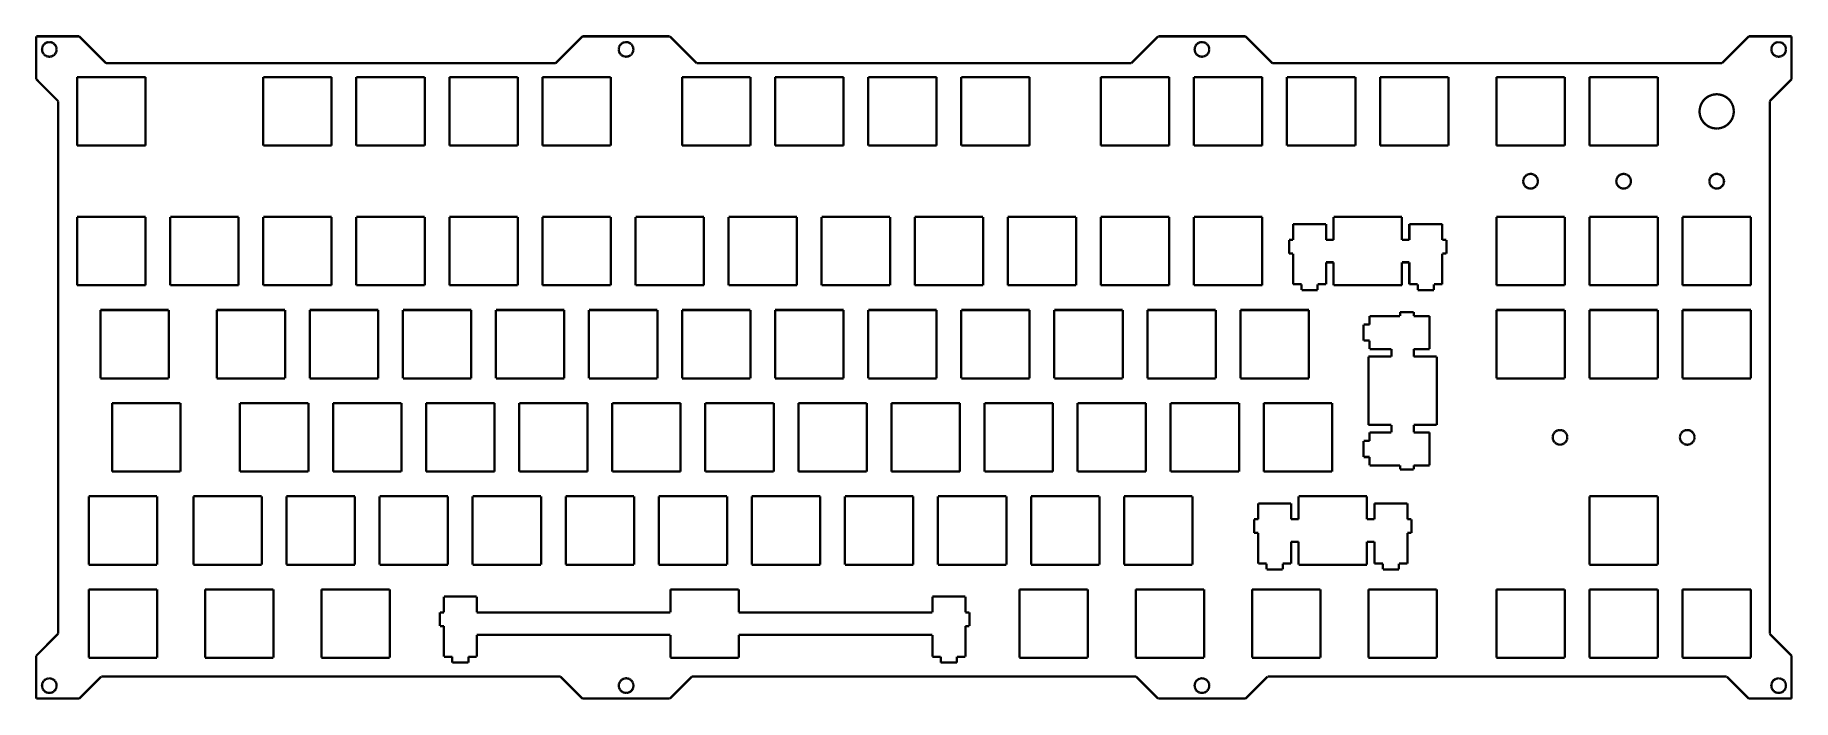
# Model space of a CAD drawing. Extents: x -178 to 181, y -79 to 57.
import ezdxf

# ---------------------------------------------------------------- set-up
doc = ezdxf.new("R2010")
doc.units = 0
doc.layers.add('PROFILEEDGES', color=7, linetype='CONTINUOUS')

msp = doc.modelspace()

# ---------------------------------------------------------------- linework, layer by layer
at = {"layer": 'PROFILEEDGES', "const_width": 0.48}
for points in [[(-178.15, 56.97), (-178.15, 48.18)], [(-178.15, 56.97), (-169.36, 56.97)], [(-176.98, 54.4), (-176.99, 54.3)], [(-176.99, 54.3), (-176.98, 54.21)], [(-176.97, 54.5), (-176.98, 54.4)], [(-176.98, 54.21), (-176.97, 54.11)], [(-176.96, 54.6), (-176.97, 54.5)], [(-176.97, 54.11), (-176.96, 54.01)], [(-176.93, 54.69), (-176.96, 54.6)], [(-176.96, 54.01), (-176.93, 53.92)], [(-176.91, 54.79), (-176.93, 54.69)], [(-176.93, 53.92), (-176.91, 53.82)], [(-176.87, 54.88), (-176.91, 54.79)], [(-176.91, 53.82), (-176.87, 53.73)], [(-176.83, 54.97), (-176.87, 54.88)], [(-176.87, 53.73), (-176.83, 53.64)], [(-176.78, 55.05), (-176.83, 54.97)], [(-176.73, 55.14), (-176.78, 55.05)], [(-176.68, 55.22), (-176.73, 55.14)], [(-176.61, 55.29), (-176.68, 55.22)], [(-176.55, 55.37), (-176.61, 55.29)], [(-176.47, 55.43), (-176.55, 55.37)], [(-176.4, 55.49), (-176.47, 55.43)], [(-176.32, 55.55), (-176.4, 55.49)], [(-176.24, 55.6), (-176.32, 55.55)], [(-176.15, 55.65), (-176.24, 55.6)], [(-176.06, 55.69), (-176.15, 55.65)], [(-175.97, 55.72), (-176.06, 55.69)], [(-175.87, 55.75), (-175.97, 55.72)], [(-175.78, 55.78), (-175.87, 55.75)], [(-175.68, 55.79), (-175.78, 55.78)], [(-175.58, 55.8), (-175.68, 55.79)], [(-175.49, 55.8), (-175.58, 55.8)], [(-175.39, 55.8), (-175.49, 55.8)], [(-175.29, 55.79), (-175.39, 55.8)], [(-175.19, 55.78), (-175.29, 55.79)], [(-175.1, 55.75), (-175.19, 55.78)], [(-175, 55.72), (-175.1, 55.75)], [(-174.91, 55.69), (-175, 55.72)], [(-174.82, 55.65), (-174.91, 55.69)], [(-174.74, 55.6), (-174.82, 55.65)], [(-174.65, 55.55), (-174.74, 55.6)], [(-174.57, 55.49), (-174.65, 55.55)], [(-174.5, 55.43), (-174.57, 55.49)], [(-174.43, 55.37), (-174.5, 55.43)], [(-174.36, 55.29), (-174.43, 55.37)], [(-174.3, 55.22), (-174.36, 55.29)], [(-174.24, 55.14), (-174.3, 55.22)], [(-174.19, 55.05), (-174.24, 55.14)], [(-174.14, 54.97), (-174.19, 55.05)], [(-174.1, 54.88), (-174.14, 54.97)], [(-174.14, 53.64), (-174.1, 53.73)], [(-174.07, 54.79), (-174.1, 54.88)], [(-174.1, 53.73), (-174.07, 53.82)], [(-174.04, 54.69), (-174.07, 54.79)], [(-174.07, 53.82), (-174.04, 53.92)], [(-174.01, 54.6), (-174.04, 54.69)], [(-174.04, 53.92), (-174.01, 54.01)], [(-174, 54.5), (-174.01, 54.6)], [(-174.01, 54.01), (-174, 54.11)], [(-173.99, 54.4), (-174, 54.5)], [(-174, 54.11), (-173.99, 54.21)], [(-173.99, 54.3), (-173.99, 54.4)], [(-173.99, 54.21), (-173.99, 54.3)], [(-169.36, 56.97), (-163.86, 51.47)], [(-66.37, 56.97), (-71.87, 51.47)], [(-66.37, 56.97), (-48.5, 56.97)], [(-58.92, 54.5), (-58.93, 54.4)], [(-58.93, 54.4), (-58.93, 54.3)], [(-58.93, 54.3), (-58.93, 54.21)], [(-58.93, 54.21), (-58.92, 54.11)], [(-58.91, 54.6), (-58.92, 54.5)], [(-58.92, 54.11), (-58.91, 54.01)], [(-58.88, 54.69), (-58.91, 54.6)], [(-58.91, 54.01), (-58.88, 53.92)], [(-58.86, 54.79), (-58.88, 54.69)], [(-58.88, 53.92), (-58.86, 53.82)], [(-58.82, 54.88), (-58.86, 54.79)], [(-58.86, 53.82), (-58.82, 53.73)], [(-58.78, 54.97), (-58.82, 54.88)], [(-58.82, 53.73), (-58.78, 53.64)], [(-58.73, 55.05), (-58.78, 54.97)], [(-58.68, 55.14), (-58.73, 55.05)], [(-58.62, 55.22), (-58.68, 55.14)], [(-58.56, 55.29), (-58.62, 55.22)], [(-58.5, 55.37), (-58.56, 55.29)], [(-58.42, 55.43), (-58.5, 55.37)], [(-58.35, 55.49), (-58.42, 55.43)], [(-58.27, 55.55), (-58.35, 55.49)], [(-58.18, 55.6), (-58.27, 55.55)], [(-58.1, 55.65), (-58.18, 55.6)], [(-58.01, 55.69), (-58.1, 55.65)], [(-57.92, 55.72), (-58.01, 55.69)], [(-57.82, 55.75), (-57.92, 55.72)], [(-57.73, 55.78), (-57.82, 55.75)], [(-57.63, 55.79), (-57.73, 55.78)], [(-57.53, 55.8), (-57.63, 55.79)], [(-57.43, 55.8), (-57.53, 55.8)], [(-57.34, 55.8), (-57.43, 55.8)], [(-57.24, 55.79), (-57.34, 55.8)], [(-57.14, 55.78), (-57.24, 55.79)], [(-57.05, 55.75), (-57.14, 55.78)], [(-56.95, 55.72), (-57.05, 55.75)], [(-56.86, 55.69), (-56.95, 55.72)], [(-56.77, 55.65), (-56.86, 55.69)], [(-56.68, 55.6), (-56.77, 55.65)], [(-56.6, 55.55), (-56.68, 55.6)], [(-56.52, 55.49), (-56.6, 55.55)], [(-56.45, 55.43), (-56.52, 55.49)], [(-56.37, 55.37), (-56.45, 55.43)], [(-56.31, 55.29), (-56.37, 55.37)], [(-56.24, 55.22), (-56.31, 55.29)], [(-56.19, 55.14), (-56.24, 55.22)], [(-56.14, 55.05), (-56.19, 55.14)], [(-56.09, 54.97), (-56.14, 55.05)], [(-56.05, 54.88), (-56.09, 54.97)], [(-56.09, 53.64), (-56.05, 53.73)], [(-56.01, 54.79), (-56.05, 54.88)], [(-56.05, 53.73), (-56.01, 53.82)], [(-55.99, 54.69), (-56.01, 54.79)], [(-56.01, 53.82), (-55.99, 53.92)], [(-55.96, 54.6), (-55.99, 54.69)], [(-55.99, 53.92), (-55.96, 54.01)], [(-55.95, 54.5), (-55.96, 54.6)], [(-55.96, 54.01), (-55.95, 54.11)], [(-55.94, 54.4), (-55.95, 54.5)], [(-55.95, 54.11), (-55.94, 54.21)], [(-55.93, 54.3), (-55.94, 54.4)], [(-55.94, 54.21), (-55.93, 54.3)], [(-43, 51.47), (-48.5, 56.97)], [(51.51, 56.97), (46.01, 51.47)], [(69.39, 56.97), (51.51, 56.97)], [(58.96, 54.4), (58.95, 54.3)], [(58.95, 54.3), (58.96, 54.21)], [(58.97, 54.5), (58.96, 54.4)], [(58.96, 54.21), (58.97, 54.11)], [(58.98, 54.6), (58.97, 54.5)], [(58.97, 54.11), (58.98, 54.01)], [(59, 54.69), (58.98, 54.6)], [(58.98, 54.01), (59, 53.92)], [(59.03, 54.79), (59, 54.69)], [(59, 53.92), (59.03, 53.82)], [(59.07, 54.88), (59.03, 54.79)], [(59.03, 53.82), (59.07, 53.73)], [(59.11, 54.97), (59.07, 54.88)], [(59.07, 53.73), (59.11, 53.64)], [(59.15, 55.05), (59.11, 54.97)], [(59.21, 55.14), (59.15, 55.05)], [(59.26, 55.22), (59.21, 55.14)], [(59.32, 55.29), (59.26, 55.22)], [(59.39, 55.37), (59.32, 55.29)], [(59.46, 55.43), (59.39, 55.37)], [(59.54, 55.49), (59.46, 55.43)], [(59.62, 55.55), (59.54, 55.49)], [(59.7, 55.6), (59.62, 55.55)], [(59.79, 55.65), (59.7, 55.6)], [(59.88, 55.69), (59.79, 55.65)], [(59.97, 55.72), (59.88, 55.69)], [(60.06, 55.75), (59.97, 55.72)], [(60.16, 55.78), (60.06, 55.75)], [(60.26, 55.79), (60.16, 55.78)], [(60.35, 55.8), (60.26, 55.79)], [(60.45, 55.8), (60.35, 55.8)], [(60.55, 55.8), (60.45, 55.8)], [(60.65, 55.79), (60.55, 55.8)], [(60.75, 55.78), (60.65, 55.79)], [(60.84, 55.75), (60.75, 55.78)], [(60.93, 55.72), (60.84, 55.75)], [(61.03, 55.69), (60.93, 55.72)], [(61.12, 55.65), (61.03, 55.69)], [(61.2, 55.6), (61.12, 55.65)], [(61.29, 55.55), (61.2, 55.6)], [(61.37, 55.49), (61.29, 55.55)], [(61.44, 55.43), (61.37, 55.49)], [(61.51, 55.37), (61.44, 55.43)], [(61.58, 55.29), (61.51, 55.37)], [(61.64, 55.22), (61.58, 55.29)], [(61.7, 55.14), (61.64, 55.22)], [(61.75, 55.05), (61.7, 55.14)], [(61.8, 54.97), (61.75, 55.05)], [(61.84, 54.88), (61.8, 54.97)], [(61.8, 53.64), (61.84, 53.73)], [(61.87, 54.79), (61.84, 54.88)], [(61.84, 53.73), (61.87, 53.82)], [(61.9, 54.69), (61.87, 54.79)], [(61.87, 53.82), (61.9, 53.92)], [(61.92, 54.6), (61.9, 54.69)], [(61.9, 53.92), (61.92, 54.01)], [(61.94, 54.5), (61.92, 54.6)], [(61.92, 54.01), (61.94, 54.11)], [(61.95, 54.4), (61.94, 54.5)], [(61.94, 54.11), (61.95, 54.21)], [(61.95, 54.3), (61.95, 54.4)], [(61.95, 54.21), (61.95, 54.3)], [(69.39, 56.97), (74.89, 51.47)], [(166.88, 51.47), (172.38, 56.97)], [(181.16, 56.97), (172.38, 56.97)], [(177.01, 54.5), (177, 54.4)], [(177, 54.4), (177, 54.3)], [(177, 54.3), (177, 54.21)], [(177, 54.21), (177.01, 54.11)], [(177.03, 54.6), (177.01, 54.5)], [(177.01, 54.11), (177.03, 54.01)], [(177.05, 54.69), (177.03, 54.6)], [(177.03, 54.01), (177.05, 53.92)], [(177.08, 54.79), (177.05, 54.69)], [(177.05, 53.92), (177.08, 53.82)], [(177.12, 54.88), (177.08, 54.79)], [(177.08, 53.82), (177.12, 53.73)], [(177.16, 54.97), (177.12, 54.88)], [(177.12, 53.73), (177.16, 53.64)], [(177.2, 55.05), (177.16, 54.97)], [(177.25, 55.14), (177.2, 55.05)], [(177.31, 55.22), (177.25, 55.14)], [(177.37, 55.29), (177.31, 55.22)], [(177.44, 55.37), (177.37, 55.29)], [(177.51, 55.43), (177.44, 55.37)], [(177.59, 55.49), (177.51, 55.43)], [(177.67, 55.55), (177.59, 55.49)], [(177.75, 55.6), (177.67, 55.55)], [(177.84, 55.65), (177.75, 55.6)], [(177.93, 55.69), (177.84, 55.65)], [(178.02, 55.72), (177.93, 55.69)], [(178.11, 55.75), (178.02, 55.72)], [(178.21, 55.78), (178.11, 55.75)], [(178.31, 55.79), (178.21, 55.78)], [(178.4, 55.8), (178.31, 55.79)], [(178.5, 55.8), (178.4, 55.8)], [(178.6, 55.8), (178.5, 55.8)], [(178.7, 55.79), (178.6, 55.8)], [(178.79, 55.78), (178.7, 55.79)], [(178.89, 55.75), (178.79, 55.78)], [(178.98, 55.72), (178.89, 55.75)], [(179.08, 55.69), (178.98, 55.72)], [(179.16, 55.65), (179.08, 55.69)], [(179.25, 55.6), (179.16, 55.65)], [(179.33, 55.55), (179.25, 55.6)], [(179.41, 55.49), (179.33, 55.55)], [(179.49, 55.43), (179.41, 55.49)], [(179.56, 55.37), (179.49, 55.43)], [(179.63, 55.29), (179.56, 55.37)], [(179.69, 55.22), (179.63, 55.29)], [(179.75, 55.14), (179.69, 55.22)], [(179.8, 55.05), (179.75, 55.14)], [(179.85, 54.97), (179.8, 55.05)], [(179.89, 54.88), (179.85, 54.97)], [(179.85, 53.64), (179.89, 53.73)], [(179.92, 54.79), (179.89, 54.88)], [(179.89, 53.73), (179.92, 53.82)], [(179.95, 54.69), (179.92, 54.79)], [(179.92, 53.82), (179.95, 53.92)], [(179.97, 54.6), (179.95, 54.69)], [(179.95, 53.92), (179.97, 54.01)], [(179.99, 54.5), (179.97, 54.6)], [(179.97, 54.01), (179.99, 54.11)], [(180, 54.4), (179.99, 54.5)], [(179.99, 54.11), (180, 54.21)], [(180, 54.3), (180, 54.4)], [(180, 54.21), (180, 54.3)], [(181.16, 56.97), (181.16, 48.18)], [(-176.83, 53.64), (-176.78, 53.55)], [(-176.78, 53.55), (-176.73, 53.47)], [(-176.73, 53.47), (-176.68, 53.39)], [(-176.68, 53.39), (-176.61, 53.32)], [(-176.61, 53.32), (-176.55, 53.24)], [(-176.55, 53.24), (-176.47, 53.18)], [(-176.47, 53.18), (-176.4, 53.11)], [(-176.4, 53.11), (-176.32, 53.06)], [(-176.32, 53.06), (-176.24, 53.01)], [(-176.24, 53.01), (-176.15, 52.96)], [(-176.15, 52.96), (-176.06, 52.92)], [(-176.06, 52.92), (-175.97, 52.88)], [(-175.97, 52.88), (-175.87, 52.86)], [(-175.87, 52.86), (-175.78, 52.83)], [(-175.78, 52.83), (-175.68, 52.82)], [(-175.68, 52.82), (-175.58, 52.81)], [(-175.58, 52.81), (-175.49, 52.8)], [(-175.49, 52.8), (-175.39, 52.81)], [(-175.39, 52.81), (-175.29, 52.82)], [(-175.29, 52.82), (-175.19, 52.83)], [(-175.19, 52.83), (-175.1, 52.86)], [(-175.1, 52.86), (-175, 52.88)], [(-175, 52.88), (-174.91, 52.92)], [(-174.91, 52.92), (-174.82, 52.96)], [(-174.82, 52.96), (-174.74, 53.01)], [(-174.74, 53.01), (-174.65, 53.06)], [(-174.65, 53.06), (-174.57, 53.11)], [(-174.57, 53.11), (-174.5, 53.18)], [(-174.5, 53.18), (-174.43, 53.24)], [(-174.43, 53.24), (-174.36, 53.32)], [(-174.36, 53.32), (-174.3, 53.39)], [(-174.3, 53.39), (-174.24, 53.47)], [(-174.24, 53.47), (-174.19, 53.55)], [(-174.19, 53.55), (-174.14, 53.64)], [(-163.86, 51.47), (-71.87, 51.47)], [(-58.78, 53.64), (-58.73, 53.55)], [(-58.73, 53.55), (-58.68, 53.47)], [(-58.68, 53.47), (-58.62, 53.39)], [(-58.62, 53.39), (-58.56, 53.32)], [(-58.56, 53.32), (-58.5, 53.24)], [(-58.5, 53.24), (-58.42, 53.18)], [(-58.42, 53.18), (-58.35, 53.11)], [(-58.35, 53.11), (-58.27, 53.06)], [(-58.27, 53.06), (-58.18, 53.01)], [(-58.18, 53.01), (-58.1, 52.96)], [(-58.1, 52.96), (-58.01, 52.92)], [(-58.01, 52.92), (-57.92, 52.88)], [(-57.92, 52.88), (-57.82, 52.86)], [(-57.82, 52.86), (-57.73, 52.83)], [(-57.73, 52.83), (-57.63, 52.82)], [(-57.63, 52.82), (-57.53, 52.81)], [(-57.53, 52.81), (-57.43, 52.8)], [(-57.43, 52.8), (-57.34, 52.81)], [(-57.34, 52.81), (-57.24, 52.82)], [(-57.24, 52.82), (-57.14, 52.83)], [(-57.14, 52.83), (-57.05, 52.86)], [(-57.05, 52.86), (-56.95, 52.88)], [(-56.95, 52.88), (-56.86, 52.92)], [(-56.86, 52.92), (-56.77, 52.96)], [(-56.77, 52.96), (-56.68, 53.01)], [(-56.68, 53.01), (-56.6, 53.06)], [(-56.6, 53.06), (-56.52, 53.11)], [(-56.52, 53.11), (-56.45, 53.18)], [(-56.45, 53.18), (-56.37, 53.24)], [(-56.37, 53.24), (-56.31, 53.32)], [(-56.31, 53.32), (-56.24, 53.39)], [(-56.24, 53.39), (-56.19, 53.47)], [(-56.19, 53.47), (-56.14, 53.55)], [(-56.14, 53.55), (-56.09, 53.64)], [(-43, 51.47), (46.01, 51.47)], [(59.11, 53.64), (59.15, 53.55)], [(59.15, 53.55), (59.21, 53.47)], [(59.21, 53.47), (59.26, 53.39)], [(59.26, 53.39), (59.32, 53.32)], [(59.32, 53.32), (59.39, 53.24)], [(59.39, 53.24), (59.46, 53.18)], [(59.46, 53.18), (59.54, 53.11)], [(59.54, 53.11), (59.62, 53.06)], [(59.62, 53.06), (59.7, 53.01)], [(59.7, 53.01), (59.79, 52.96)], [(59.79, 52.96), (59.88, 52.92)], [(59.88, 52.92), (59.97, 52.88)], [(59.97, 52.88), (60.06, 52.86)], [(60.06, 52.86), (60.16, 52.83)], [(60.16, 52.83), (60.26, 52.82)], [(60.26, 52.82), (60.35, 52.81)], [(60.35, 52.81), (60.45, 52.8)], [(60.45, 52.8), (60.55, 52.81)], [(60.55, 52.81), (60.65, 52.82)], [(60.65, 52.82), (60.75, 52.83)], [(60.75, 52.83), (60.84, 52.86)], [(60.84, 52.86), (60.93, 52.88)], [(60.93, 52.88), (61.03, 52.92)], [(61.03, 52.92), (61.12, 52.96)], [(61.12, 52.96), (61.2, 53.01)], [(61.2, 53.01), (61.29, 53.06)], [(61.29, 53.06), (61.37, 53.11)], [(61.37, 53.11), (61.44, 53.18)], [(61.44, 53.18), (61.51, 53.24)], [(61.51, 53.24), (61.58, 53.32)], [(61.58, 53.32), (61.64, 53.39)], [(61.64, 53.39), (61.7, 53.47)], [(61.7, 53.47), (61.75, 53.55)], [(61.75, 53.55), (61.8, 53.64)], [(166.88, 51.47), (74.89, 51.47)], [(177.16, 53.64), (177.2, 53.55)], [(177.2, 53.55), (177.25, 53.47)], [(177.25, 53.47), (177.31, 53.39)], [(177.31, 53.39), (177.37, 53.32)], [(177.37, 53.32), (177.44, 53.24)], [(177.44, 53.24), (177.51, 53.18)], [(177.51, 53.18), (177.59, 53.11)], [(177.59, 53.11), (177.67, 53.06)], [(177.67, 53.06), (177.75, 53.01)], [(177.75, 53.01), (177.84, 52.96)], [(177.84, 52.96), (177.93, 52.92)], [(177.93, 52.92), (178.02, 52.88)], [(178.02, 52.88), (178.11, 52.86)], [(178.11, 52.86), (178.21, 52.83)], [(178.21, 52.83), (178.31, 52.82)], [(178.31, 52.82), (178.4, 52.81)], [(178.4, 52.81), (178.5, 52.8)], [(178.5, 52.8), (178.6, 52.81)], [(178.6, 52.81), (178.7, 52.82)], [(178.7, 52.82), (178.79, 52.83)], [(178.79, 52.83), (178.89, 52.86)], [(178.89, 52.86), (178.98, 52.88)], [(178.98, 52.88), (179.08, 52.92)], [(179.08, 52.92), (179.16, 52.96)], [(179.16, 52.96), (179.25, 53.01)], [(179.25, 53.01), (179.33, 53.06)], [(179.33, 53.06), (179.41, 53.11)], [(179.41, 53.11), (179.49, 53.18)], [(179.49, 53.18), (179.56, 53.24)], [(179.56, 53.24), (179.63, 53.32)], [(179.63, 53.32), (179.69, 53.39)], [(179.69, 53.39), (179.75, 53.47)], [(179.75, 53.47), (179.8, 53.55)], [(179.8, 53.55), (179.85, 53.64)], [(-173.65, 43.68), (-178.15, 48.18)], [(-169.8, 48.62), (-155.8, 48.62)], [(-169.8, 34.62), (-169.8, 48.62)], [(-155.8, 48.62), (-155.8, 34.62)], [(-131.7, 48.62), (-117.7, 48.62)], [(-131.7, 34.62), (-131.7, 48.62)], [(-117.7, 48.62), (-117.7, 34.62)], [(-112.65, 48.62), (-98.65, 48.62)], [(-112.65, 34.62), (-112.65, 48.62)], [(-98.65, 48.62), (-98.65, 34.62)], [(-93.6, 48.62), (-79.6, 48.62)], [(-93.6, 34.62), (-93.6, 48.62)], [(-79.6, 48.62), (-79.6, 34.62)], [(-74.55, 48.62), (-60.55, 48.62)], [(-74.55, 34.62), (-74.55, 48.62)], [(-60.55, 48.62), (-60.55, 34.62)], [(-45.97, 48.62), (-31.97, 48.62)], [(-45.97, 34.62), (-45.97, 48.62)], [(-31.97, 48.62), (-31.97, 34.62)], [(-26.92, 48.62), (-12.92, 48.62)], [(-26.92, 34.62), (-26.92, 48.62)], [(-12.92, 48.62), (-12.92, 34.62)], [(-7.87, 48.62), (6.13, 48.62)], [(-7.87, 34.62), (-7.87, 48.62)], [(6.13, 48.62), (6.13, 34.62)], [(11.18, 48.62), (25.18, 48.62)], [(11.18, 34.62), (11.18, 48.62)], [(25.18, 48.62), (25.18, 34.62)], [(39.75, 48.62), (53.75, 48.62)], [(39.75, 34.62), (39.75, 48.62)], [(53.75, 48.62), (53.75, 34.62)], [(58.8, 48.62), (72.8, 48.62)], [(58.8, 34.62), (58.8, 48.62)], [(72.8, 48.62), (72.8, 34.62)], [(77.85, 34.62), (77.85, 48.62)], [(77.85, 48.62), (91.85, 48.62)], [(91.85, 48.62), (91.85, 34.62)], [(96.9, 34.62), (96.9, 48.62)], [(96.9, 48.62), (110.9, 48.62)], [(110.9, 48.62), (110.9, 34.62)], [(120.71, 34.62), (120.71, 48.62)], [(120.71, 48.62), (134.71, 48.62)], [(134.71, 48.62), (134.71, 34.62)], [(139.76, 34.62), (139.76, 48.62)], [(139.76, 48.62), (153.76, 48.62)], [(153.76, 48.62), (153.76, 34.62)], [(181.16, 48.18), (176.66, 43.68)], [(-173.65, 43.68), (-173.65, -65.22)], [(162.58, 42.96), (162.5, 42.74)], [(162.67, 43.16), (162.58, 42.96)], [(162.78, 43.37), (162.67, 43.16)], [(162.9, 43.56), (162.78, 43.37)], [(163.04, 43.75), (162.9, 43.56)], [(163.18, 43.92), (163.04, 43.75)], [(163.34, 44.09), (163.18, 43.92)], [(163.51, 44.25), (163.34, 44.09)], [(163.68, 44.39), (163.51, 44.25)], [(163.87, 44.53), (163.68, 44.39)], [(164.06, 44.65), (163.87, 44.53)], [(164.27, 44.76), (164.06, 44.65)], [(164.47, 44.85), (164.27, 44.76)], [(164.69, 44.93), (164.47, 44.85)], [(164.91, 45), (164.69, 44.93)], [(165.13, 45.05), (164.91, 45)], [(165.36, 45.09), (165.13, 45.05)], [(165.59, 45.11), (165.36, 45.09)], [(165.81, 45.12), (165.59, 45.11)], [(166.04, 45.11), (165.81, 45.12)], [(166.27, 45.09), (166.04, 45.11)], [(166.5, 45.05), (166.27, 45.09)], [(166.72, 45), (166.5, 45.05)], [(166.94, 44.93), (166.72, 45)], [(167.15, 44.85), (166.94, 44.93)], [(167.36, 44.76), (167.15, 44.85)], [(167.56, 44.65), (167.36, 44.76)], [(167.76, 44.53), (167.56, 44.65)], [(167.94, 44.39), (167.76, 44.53)], [(168.12, 44.25), (167.94, 44.39)], [(168.29, 44.09), (168.12, 44.25)], [(168.45, 43.92), (168.29, 44.09)], [(168.59, 43.75), (168.45, 43.92)], [(168.72, 43.56), (168.59, 43.75)], [(168.85, 43.37), (168.72, 43.56)], [(168.95, 43.16), (168.85, 43.37)], [(169.05, 42.96), (168.95, 43.16)], [(169.13, 42.74), (169.05, 42.96)], [(176.66, 43.68), (176.66, -65.22)], [(162.32, 41.85), (162.31, 41.62)], [(162.31, 41.62), (162.32, 41.39)], [(162.34, 42.07), (162.32, 41.85)], [(162.32, 41.39), (162.34, 41.16)], [(162.38, 42.3), (162.34, 42.07)], [(162.34, 41.16), (162.38, 40.93)], [(162.43, 42.52), (162.38, 42.3)], [(162.38, 40.93), (162.43, 40.71)], [(162.5, 42.74), (162.43, 42.52)], [(162.43, 40.71), (162.5, 40.49)], [(162.5, 40.49), (162.58, 40.28)], [(162.58, 40.28), (162.67, 40.07)], [(162.67, 40.07), (162.78, 39.87)], [(162.78, 39.87), (162.9, 39.67)], [(162.9, 39.67), (163.04, 39.49)], [(163.04, 39.49), (163.18, 39.31)], [(168.45, 39.31), (168.59, 39.49)], [(168.59, 39.49), (168.72, 39.67)], [(168.72, 39.67), (168.85, 39.87)], [(168.85, 39.87), (168.95, 40.07)], [(168.95, 40.07), (169.05, 40.28)], [(169.05, 40.28), (169.13, 40.49)], [(169.19, 42.52), (169.13, 42.74)], [(169.13, 40.49), (169.19, 40.71)], [(169.25, 42.3), (169.19, 42.52)], [(169.19, 40.71), (169.25, 40.93)], [(169.28, 42.07), (169.25, 42.3)], [(169.25, 40.93), (169.28, 41.16)], [(169.31, 41.85), (169.28, 42.07)], [(169.28, 41.16), (169.31, 41.39)], [(169.31, 41.62), (169.31, 41.85)], [(169.31, 41.39), (169.31, 41.62)], [(163.18, 39.31), (163.34, 39.14)], [(163.34, 39.14), (163.51, 38.99)], [(163.51, 38.99), (163.68, 38.84)], [(163.68, 38.84), (163.87, 38.71)], [(163.87, 38.71), (164.06, 38.59)], [(164.06, 38.59), (164.27, 38.48)], [(164.27, 38.48), (164.47, 38.38)], [(164.47, 38.38), (164.69, 38.3)], [(164.69, 38.3), (164.91, 38.24)], [(164.91, 38.24), (165.13, 38.18)], [(165.13, 38.18), (165.36, 38.15)], [(165.36, 38.15), (165.59, 38.12)], [(165.59, 38.12), (165.81, 38.12)], [(165.81, 38.12), (166.04, 38.12)], [(166.04, 38.12), (166.27, 38.15)], [(166.27, 38.15), (166.5, 38.18)], [(166.5, 38.18), (166.72, 38.24)], [(166.72, 38.24), (166.94, 38.3)], [(166.94, 38.3), (167.15, 38.38)], [(167.15, 38.38), (167.36, 38.48)], [(167.36, 38.48), (167.56, 38.59)], [(167.56, 38.59), (167.76, 38.71)], [(167.76, 38.71), (167.94, 38.84)], [(167.94, 38.84), (168.12, 38.99)], [(168.12, 38.99), (168.29, 39.14)], [(168.29, 39.14), (168.45, 39.31)], [(-155.8, 34.62), (-169.8, 34.62)], [(-117.7, 34.62), (-131.7, 34.62)], [(-98.65, 34.62), (-112.65, 34.62)], [(-79.6, 34.62), (-93.6, 34.62)], [(-60.55, 34.62), (-74.55, 34.62)], [(-31.97, 34.62), (-45.97, 34.62)], [(-12.92, 34.62), (-26.92, 34.62)], [(6.13, 34.62), (-7.87, 34.62)], [(25.18, 34.62), (11.18, 34.62)], [(53.75, 34.62), (39.75, 34.62)], [(72.8, 34.62), (58.8, 34.62)], [(91.85, 34.62), (77.85, 34.62)], [(110.9, 34.62), (96.9, 34.62)], [(134.71, 34.62), (120.71, 34.62)], [(153.76, 34.62), (139.76, 34.62)], [(126.91, 28.6), (126.83, 28.54)], [(126.99, 28.64), (126.91, 28.6)], [(127.08, 28.69), (126.99, 28.64)], [(127.16, 28.72), (127.08, 28.69)], [(127.25, 28.76), (127.16, 28.72)], [(127.34, 28.78), (127.25, 28.76)], [(127.43, 28.8), (127.34, 28.78)], [(127.53, 28.82), (127.43, 28.8)], [(127.62, 28.83), (127.53, 28.82)], [(127.71, 28.83), (127.62, 28.83)], [(127.81, 28.83), (127.71, 28.83)], [(127.9, 28.82), (127.81, 28.83)], [(128, 28.8), (127.9, 28.82)], [(128.09, 28.78), (128, 28.8)], [(128.18, 28.76), (128.09, 28.78)], [(128.27, 28.72), (128.18, 28.76)], [(128.35, 28.69), (128.27, 28.72)], [(128.44, 28.64), (128.35, 28.69)], [(128.52, 28.6), (128.44, 28.64)], [(128.6, 28.54), (128.52, 28.6)], [(145.88, 28.54), (145.96, 28.6)], [(145.96, 28.6), (146.04, 28.64)], [(146.04, 28.64), (146.13, 28.69)], [(146.13, 28.69), (146.21, 28.72)], [(146.21, 28.72), (146.3, 28.76)], [(146.3, 28.76), (146.39, 28.78)], [(146.39, 28.78), (146.48, 28.8)], [(146.48, 28.8), (146.58, 28.82)], [(146.58, 28.82), (146.67, 28.83)], [(146.67, 28.83), (146.76, 28.83)], [(146.76, 28.83), (146.86, 28.83)], [(146.86, 28.83), (146.95, 28.82)], [(146.95, 28.82), (147.05, 28.8)], [(147.05, 28.8), (147.14, 28.78)], [(147.14, 28.78), (147.23, 28.76)], [(147.23, 28.76), (147.32, 28.72)], [(147.32, 28.72), (147.4, 28.69)], [(147.4, 28.69), (147.49, 28.64)], [(147.49, 28.64), (147.57, 28.6)], [(147.57, 28.6), (147.65, 28.54)], [(164.97, 28.57), (164.89, 28.51)], [(165.05, 28.62), (164.97, 28.57)], [(165.13, 28.67), (165.05, 28.62)], [(165.22, 28.71), (165.13, 28.67)], [(165.31, 28.74), (165.22, 28.71)], [(165.39, 28.77), (165.31, 28.74)], [(165.49, 28.79), (165.39, 28.77)], [(165.58, 28.81), (165.49, 28.79)], [(165.67, 28.82), (165.58, 28.81)], [(165.77, 28.83), (165.67, 28.82)], [(165.86, 28.83), (165.77, 28.83)], [(165.95, 28.82), (165.86, 28.83)], [(166.05, 28.81), (165.95, 28.82)], [(166.14, 28.79), (166.05, 28.81)], [(166.23, 28.77), (166.14, 28.79)], [(166.32, 28.74), (166.23, 28.77)], [(166.41, 28.71), (166.32, 28.74)], [(166.49, 28.67), (166.41, 28.71)], [(166.58, 28.62), (166.49, 28.67)], [(166.66, 28.57), (166.58, 28.62)], [(166.73, 28.51), (166.66, 28.57)], [(126.22, 27.42), (126.21, 27.33)], [(126.21, 27.33), (126.22, 27.23)], [(126.23, 27.52), (126.22, 27.42)], [(126.22, 27.23), (126.23, 27.14)], [(126.24, 27.61), (126.23, 27.52)], [(126.23, 27.14), (126.24, 27.05)], [(126.26, 27.7), (126.24, 27.61)], [(126.24, 27.05), (126.26, 26.96)], [(126.29, 27.79), (126.26, 27.7)], [(126.26, 26.96), (126.29, 26.87)], [(126.32, 27.88), (126.29, 27.79)], [(126.29, 26.87), (126.32, 26.78)], [(126.36, 27.97), (126.32, 27.88)], [(126.32, 26.78), (126.36, 26.69)], [(126.4, 28.05), (126.36, 27.97)], [(126.36, 26.69), (126.4, 26.61)], [(126.45, 28.13), (126.4, 28.05)], [(126.4, 26.61), (126.45, 26.53)], [(126.5, 28.21), (126.45, 28.13)], [(126.45, 26.53), (126.5, 26.45)], [(126.56, 28.29), (126.5, 28.21)], [(126.5, 26.45), (126.56, 26.37)], [(126.62, 28.36), (126.56, 28.29)], [(126.56, 26.37), (126.62, 26.3)], [(126.69, 28.42), (126.62, 28.36)], [(126.62, 26.3), (126.69, 26.24)], [(126.76, 28.48), (126.69, 28.42)], [(126.69, 26.24), (126.76, 26.17)], [(126.83, 28.54), (126.76, 28.48)], [(126.76, 26.17), (126.83, 26.12)], [(126.83, 26.12), (126.91, 26.06)], [(126.91, 26.06), (126.99, 26.01)], [(126.99, 26.01), (127.08, 25.97)], [(127.08, 25.97), (127.16, 25.93)], [(127.16, 25.93), (127.25, 25.9)], [(127.25, 25.9), (127.34, 25.88)], [(127.34, 25.88), (127.43, 25.86)], [(127.43, 25.86), (127.53, 25.84)], [(127.53, 25.84), (127.62, 25.83)], [(127.62, 25.83), (127.71, 25.83)], [(127.71, 25.83), (127.81, 25.83)], [(127.81, 25.83), (127.9, 25.84)], [(127.9, 25.84), (128, 25.86)], [(128, 25.86), (128.09, 25.88)], [(128.09, 25.88), (128.18, 25.9)], [(128.18, 25.9), (128.27, 25.93)], [(128.27, 25.93), (128.35, 25.97)], [(128.35, 25.97), (128.44, 26.01)], [(128.44, 26.01), (128.52, 26.06)], [(128.52, 26.06), (128.6, 26.12)], [(128.67, 28.48), (128.6, 28.54)], [(128.6, 26.12), (128.67, 26.17)], [(128.74, 28.42), (128.67, 28.48)], [(128.67, 26.17), (128.74, 26.24)], [(128.81, 28.36), (128.74, 28.42)], [(128.74, 26.24), (128.81, 26.3)], [(128.87, 28.29), (128.81, 28.36)], [(128.81, 26.3), (128.87, 26.37)], [(128.93, 28.21), (128.87, 28.29)], [(128.87, 26.37), (128.93, 26.45)], [(128.98, 28.13), (128.93, 28.21)], [(128.93, 26.45), (128.98, 26.53)], [(129.03, 28.05), (128.98, 28.13)], [(128.98, 26.53), (129.03, 26.61)], [(129.07, 27.97), (129.03, 28.05)], [(129.03, 26.61), (129.07, 26.69)], [(129.11, 27.88), (129.07, 27.97)], [(129.07, 26.69), (129.11, 26.78)], [(129.14, 27.79), (129.11, 27.88)], [(129.11, 26.78), (129.14, 26.87)], [(129.17, 27.7), (129.14, 27.79)], [(129.14, 26.87), (129.17, 26.96)], [(129.19, 27.61), (129.17, 27.7)], [(129.17, 26.96), (129.19, 27.05)], [(129.2, 27.52), (129.19, 27.61)], [(129.19, 27.05), (129.2, 27.14)], [(129.21, 27.42), (129.2, 27.52)], [(129.2, 27.14), (129.21, 27.23)], [(129.21, 27.33), (129.21, 27.42)], [(129.21, 27.23), (129.21, 27.33)], [(145.26, 27.33), (145.27, 27.42)], [(145.27, 27.23), (145.26, 27.33)], [(145.27, 27.42), (145.28, 27.52)], [(145.28, 27.14), (145.27, 27.23)], [(145.28, 27.52), (145.29, 27.61)], [(145.29, 27.05), (145.28, 27.14)], [(145.29, 27.61), (145.31, 27.7)], [(145.31, 26.96), (145.29, 27.05)], [(145.31, 27.7), (145.34, 27.79)], [(145.34, 26.87), (145.31, 26.96)], [(145.34, 27.79), (145.37, 27.88)], [(145.37, 26.78), (145.34, 26.87)], [(145.37, 27.88), (145.41, 27.97)], [(145.41, 26.69), (145.37, 26.78)], [(145.41, 27.97), (145.45, 28.05)], [(145.45, 26.61), (145.41, 26.69)], [(145.45, 28.05), (145.5, 28.13)], [(145.5, 26.53), (145.45, 26.61)], [(145.5, 28.13), (145.55, 28.21)], [(145.55, 26.45), (145.5, 26.53)], [(145.55, 28.21), (145.61, 28.29)], [(145.61, 26.37), (145.55, 26.45)], [(145.61, 28.29), (145.67, 28.36)], [(145.67, 26.3), (145.61, 26.37)], [(145.67, 28.36), (145.74, 28.42)], [(145.74, 26.24), (145.67, 26.3)], [(145.74, 28.42), (145.81, 28.48)], [(145.81, 26.17), (145.74, 26.24)], [(145.81, 28.48), (145.88, 28.54)], [(145.88, 26.12), (145.81, 26.17)], [(145.96, 26.06), (145.88, 26.12)], [(146.04, 26.01), (145.96, 26.06)], [(146.13, 25.97), (146.04, 26.01)], [(146.21, 25.93), (146.13, 25.97)], [(146.3, 25.9), (146.21, 25.93)], [(146.39, 25.88), (146.3, 25.9)], [(146.48, 25.86), (146.39, 25.88)], [(146.58, 25.84), (146.48, 25.86)], [(146.67, 25.83), (146.58, 25.84)], [(146.76, 25.83), (146.67, 25.83)], [(146.86, 25.83), (146.76, 25.83)], [(146.95, 25.84), (146.86, 25.83)], [(147.05, 25.86), (146.95, 25.84)], [(147.14, 25.88), (147.05, 25.86)], [(147.23, 25.9), (147.14, 25.88)], [(147.32, 25.93), (147.23, 25.9)], [(147.4, 25.97), (147.32, 25.93)], [(147.49, 26.01), (147.4, 25.97)], [(147.57, 26.06), (147.49, 26.01)], [(147.65, 26.12), (147.57, 26.06)], [(147.65, 28.54), (147.72, 28.48)], [(147.72, 26.17), (147.65, 26.12)], [(147.72, 28.48), (147.79, 28.42)], [(147.79, 26.24), (147.72, 26.17)], [(147.79, 28.42), (147.86, 28.36)], [(147.86, 26.3), (147.79, 26.24)], [(147.86, 28.36), (147.92, 28.29)], [(147.92, 26.37), (147.86, 26.3)], [(147.92, 28.29), (147.98, 28.21)], [(147.98, 26.45), (147.92, 26.37)], [(147.98, 28.21), (148.03, 28.13)], [(148.03, 26.53), (147.98, 26.45)], [(148.03, 28.13), (148.08, 28.05)], [(148.08, 26.61), (148.03, 26.53)], [(148.08, 28.05), (148.12, 27.97)], [(148.12, 26.69), (148.08, 26.61)], [(148.12, 27.97), (148.16, 27.88)], [(148.16, 26.78), (148.12, 26.69)], [(148.16, 27.88), (148.19, 27.79)], [(148.19, 26.87), (148.16, 26.78)], [(148.19, 27.79), (148.22, 27.7)], [(148.22, 26.96), (148.19, 26.87)], [(148.22, 27.7), (148.24, 27.61)], [(148.24, 27.05), (148.22, 26.96)], [(148.24, 27.61), (148.25, 27.52)], [(148.25, 27.14), (148.24, 27.05)], [(148.25, 27.52), (148.26, 27.42)], [(148.26, 27.23), (148.25, 27.14)], [(148.26, 27.42), (148.26, 27.33)], [(148.26, 27.33), (148.26, 27.23)], [(164.32, 27.47), (164.31, 27.38)], [(164.31, 27.38), (164.31, 27.28)], [(164.31, 27.28), (164.32, 27.19)], [(164.33, 27.56), (164.32, 27.47)], [(164.32, 27.19), (164.33, 27.09)], [(164.35, 27.66), (164.33, 27.56)], [(164.33, 27.09), (164.35, 27)], [(164.37, 27.75), (164.35, 27.66)], [(164.35, 27), (164.37, 26.91)], [(164.4, 27.84), (164.37, 27.75)], [(164.37, 26.91), (164.4, 26.82)], [(164.44, 27.92), (164.4, 27.84)], [(164.4, 26.82), (164.44, 26.73)], [(164.48, 28.01), (164.44, 27.92)], [(164.44, 26.73), (164.48, 26.65)], [(164.52, 28.09), (164.48, 28.01)], [(164.48, 26.65), (164.52, 26.56)], [(164.57, 28.17), (164.52, 28.09)], [(164.52, 26.56), (164.57, 26.49)], [(164.63, 28.25), (164.57, 28.17)], [(164.57, 26.49), (164.63, 26.41)], [(164.69, 28.32), (164.63, 28.25)], [(164.63, 26.41), (164.69, 26.34)], [(164.75, 28.39), (164.69, 28.32)], [(164.69, 26.34), (164.75, 26.27)], [(164.82, 28.45), (164.75, 28.39)], [(164.75, 26.27), (164.82, 26.2)], [(164.89, 28.51), (164.82, 28.45)], [(164.82, 26.2), (164.9, 26.14)], [(164.9, 26.14), (164.97, 26.09)], [(164.97, 26.09), (165.05, 26.04)], [(165.05, 26.04), (165.13, 25.99)], [(165.13, 25.99), (165.22, 25.95)], [(165.22, 25.95), (165.31, 25.92)], [(165.31, 25.92), (165.4, 25.89)], [(165.4, 25.89), (165.49, 25.86)], [(165.49, 25.86), (165.58, 25.85)], [(165.58, 25.85), (165.67, 25.84)], [(165.67, 25.84), (165.77, 25.83)], [(165.77, 25.83), (165.86, 25.83)], [(165.86, 25.83), (165.96, 25.84)], [(165.96, 25.84), (166.05, 25.85)], [(166.05, 25.85), (166.14, 25.87)], [(166.14, 25.87), (166.23, 25.89)], [(166.23, 25.89), (166.32, 25.92)], [(166.32, 25.92), (166.41, 25.95)], [(166.41, 25.95), (166.5, 25.99)], [(166.5, 25.99), (166.58, 26.04)], [(166.58, 26.04), (166.66, 26.09)], [(166.66, 26.09), (166.73, 26.14)], [(166.81, 28.45), (166.73, 28.51)], [(166.73, 26.14), (166.81, 26.2)], [(166.87, 28.39), (166.81, 28.45)], [(166.81, 26.2), (166.88, 26.27)], [(166.94, 28.32), (166.87, 28.39)], [(166.88, 26.27), (166.94, 26.34)], [(167, 28.25), (166.94, 28.32)], [(166.94, 26.34), (167, 26.41)], [(167.05, 28.17), (167, 28.25)], [(167, 26.41), (167.06, 26.49)], [(167.1, 28.09), (167.05, 28.17)], [(167.06, 26.49), (167.11, 26.57)], [(167.15, 28.01), (167.1, 28.09)], [(167.11, 26.57), (167.15, 26.65)], [(167.19, 27.93), (167.15, 28.01)], [(167.15, 26.65), (167.19, 26.73)], [(167.23, 27.84), (167.19, 27.93)], [(167.19, 26.73), (167.23, 26.82)], [(167.25, 27.75), (167.23, 27.84)], [(167.23, 26.82), (167.25, 26.91)], [(167.28, 27.66), (167.25, 27.75)], [(167.25, 26.91), (167.28, 27)], [(167.3, 27.56), (167.28, 27.66)], [(167.28, 27), (167.3, 27.1)], [(167.31, 27.47), (167.3, 27.56)], [(167.3, 27.1), (167.31, 27.19)], [(167.31, 27.38), (167.31, 27.47)], [(167.31, 27.28), (167.31, 27.38)], [(167.31, 27.19), (167.31, 27.28)], [(-169.8, 20.04), (-155.8, 20.04)], [(-169.8, 6.04), (-169.8, 20.04)], [(-155.8, 20.04), (-155.8, 6.04)], [(-150.75, 20.04), (-136.75, 20.04)], [(-150.75, 6.04), (-150.75, 20.04)], [(-136.75, 20.04), (-136.75, 6.04)], [(-131.7, 20.04), (-117.7, 20.04)], [(-131.7, 6.04), (-131.7, 20.04)], [(-117.7, 20.04), (-117.7, 6.04)], [(-112.65, 20.04), (-98.65, 20.04)], [(-112.65, 6.04), (-112.65, 20.04)], [(-98.65, 20.04), (-98.65, 6.04)], [(-93.6, 20.04), (-79.6, 20.04)], [(-93.6, 6.04), (-93.6, 20.04)], [(-79.6, 20.04), (-79.6, 6.04)], [(-74.55, 20.04), (-60.55, 20.04)], [(-74.55, 6.04), (-74.55, 20.04)], [(-60.55, 20.04), (-60.55, 6.04)], [(-55.5, 20.04), (-41.5, 20.04)], [(-55.5, 6.04), (-55.5, 20.04)], [(-41.5, 20.04), (-41.5, 6.04)], [(-36.45, 20.04), (-22.45, 20.04)], [(-36.45, 6.04), (-36.45, 20.04)], [(-22.45, 20.04), (-22.45, 6.04)], [(-17.4, 20.04), (-3.4, 20.04)], [(-17.4, 6.04), (-17.4, 20.04)], [(-3.4, 20.04), (-3.4, 6.04)], [(1.65, 20.04), (15.65, 20.04)], [(1.65, 6.04), (1.65, 20.04)], [(15.65, 20.04), (15.65, 6.04)], [(20.7, 20.04), (34.7, 20.04)], [(20.7, 6.04), (20.7, 20.04)], [(34.7, 20.04), (34.7, 6.04)], [(39.75, 6.04), (39.75, 20.04)], [(39.75, 20.04), (53.75, 20.04)], [(53.75, 20.04), (53.75, 6.04)], [(58.8, 20.04), (72.8, 20.04)], [(58.8, 6.04), (58.8, 20.04)], [(72.8, 20.04), (72.8, 6.04)], [(79.1, 18.57), (79.1, 15.34)], [(85.85, 18.57), (79.1, 18.57)], [(85.85, 15.34), (85.85, 18.57)], [(87.38, 20.04), (87.38, 15.34)], [(101.38, 20.04), (87.38, 20.04)], [(101.38, 15.34), (101.38, 20.04)], [(102.9, 18.57), (102.9, 15.34)], [(109.65, 18.57), (102.9, 18.57)], [(109.65, 15.34), (109.65, 18.57)], [(120.71, 20.04), (134.71, 20.04)], [(120.71, 6.04), (120.71, 20.04)], [(134.71, 20.04), (134.71, 6.04)], [(139.76, 20.04), (153.76, 20.04)], [(139.76, 6.04), (139.76, 20.04)], [(153.76, 20.04), (153.76, 6.04)], [(158.81, 6.04), (158.81, 20.04)], [(158.81, 20.04), (172.81, 20.04)], [(172.81, 20.04), (172.81, 6.04)], [(78.28, 15.34), (78.28, 12.54)], [(79.1, 15.34), (78.28, 15.34)], [(87.38, 15.34), (85.85, 15.34)], [(102.9, 15.34), (101.38, 15.34)], [(110.48, 15.34), (109.65, 15.34)], [(110.48, 12.54), (110.48, 15.34)], [(78.28, 12.54), (79.1, 12.54)], [(79.1, 12.54), (79.1, 6.27)], [(85.85, 10.74), (87.38, 10.74)], [(85.85, 6.27), (85.85, 10.74)], [(87.38, 10.74), (87.38, 6.04)], [(101.38, 10.74), (102.9, 10.74)], [(101.38, 6.04), (101.38, 10.74)], [(102.9, 10.74), (102.9, 6.27)], [(109.65, 12.54), (110.48, 12.54)], [(109.65, 6.27), (109.65, 12.54)], [(-155.8, 6.04), (-169.8, 6.04)], [(-136.75, 6.04), (-150.75, 6.04)], [(-117.7, 6.04), (-131.7, 6.04)], [(-98.65, 6.04), (-112.65, 6.04)], [(-79.6, 6.04), (-93.6, 6.04)], [(-60.55, 6.04), (-74.55, 6.04)], [(-41.5, 6.04), (-55.5, 6.04)], [(-22.45, 6.04), (-36.45, 6.04)], [(-3.4, 6.04), (-17.4, 6.04)], [(15.65, 6.04), (1.65, 6.04)], [(34.7, 6.04), (20.7, 6.04)], [(53.75, 6.04), (39.75, 6.04)], [(72.8, 6.04), (58.8, 6.04)], [(79.1, 6.27), (80.83, 6.27)], [(80.83, 6.27), (80.83, 5.07)], [(80.83, 5.07), (84.13, 5.07)], [(84.13, 6.27), (85.85, 6.27)], [(84.13, 5.07), (84.13, 6.27)], [(87.38, 6.04), (101.38, 6.04)], [(102.9, 6.27), (104.63, 6.27)], [(104.63, 6.27), (104.63, 5.07)], [(104.63, 5.07), (107.93, 5.07)], [(107.93, 6.27), (109.65, 6.27)], [(107.93, 5.07), (107.93, 6.27)], [(134.71, 6.04), (120.71, 6.04)], [(153.76, 6.04), (139.76, 6.04)], [(172.81, 6.04), (158.81, 6.04)], [(-165.04, 0.99), (-151.04, 0.99)], [(-165.04, -13.01), (-165.04, 0.99)], [(-151.04, 0.99), (-151.04, -13.01)], [(-141.22, -13.01), (-141.22, 0.99)], [(-141.22, 0.99), (-127.22, 0.99)], [(-127.22, 0.99), (-127.22, -13.01)], [(-122.17, 0.99), (-108.17, 0.99)], [(-122.17, -13.01), (-122.17, 0.99)], [(-108.17, 0.99), (-108.17, -13.01)], [(-103.12, 0.99), (-89.12, 0.99)], [(-103.12, -13.01), (-103.12, 0.99)], [(-89.12, 0.99), (-89.12, -13.01)], [(-84.07, 0.99), (-70.07, 0.99)], [(-84.07, -13.01), (-84.07, 0.99)], [(-70.07, 0.99), (-70.07, -13.01)], [(-65.02, 0.99), (-51.02, 0.99)], [(-65.02, -13.01), (-65.02, 0.99)], [(-51.02, 0.99), (-51.02, -13.01)], [(-45.97, 0.99), (-31.97, 0.99)], [(-45.97, -13.01), (-45.97, 0.99)], [(-31.97, 0.99), (-31.97, -13.01)], [(-26.92, 0.99), (-12.92, 0.99)], [(-26.92, -13.01), (-26.92, 0.99)], [(-12.92, 0.99), (-12.92, -13.01)], [(-7.87, 0.99), (6.13, 0.99)], [(-7.87, -13.01), (-7.87, 0.99)], [(6.13, 0.99), (6.13, -13.01)], [(11.18, 0.99), (25.18, 0.99)], [(11.18, -13.01), (11.18, 0.99)], [(25.18, 0.99), (25.18, -13.01)], [(30.23, 0.99), (44.23, 0.99)], [(30.23, -13.01), (30.23, 0.99)], [(44.23, 0.99), (44.23, -13.01)], [(49.28, -13.01), (49.28, 0.99)], [(49.28, 0.99), (63.28, 0.99)], [(63.28, 0.99), (63.28, -13.01)], [(68.33, 0.99), (82.33, 0.99)], [(68.33, -13.01), (68.33, 0.99)], [(82.33, 0.99), (82.33, -13.01)], [(103.82, 0.57), (101.02, 0.57)], [(101.02, 0.57), (101.02, -0.26)], [(103.82, -0.26), (103.82, 0.57)], [(120.71, 0.99), (134.71, 0.99)], [(120.71, -13.01), (120.71, 0.99)], [(134.71, 0.99), (134.71, -13.01)], [(139.76, 0.99), (153.76, 0.99)], [(139.76, -13.01), (139.76, 0.99)], [(153.76, 0.99), (153.76, -13.01)], [(158.81, 0.99), (172.81, 0.99)], [(158.81, -13.01), (158.81, 0.99)], [(172.81, 0.99), (172.81, -13.01)], [(94.75, -1.98), (93.55, -1.98)], [(93.55, -1.98), (93.55, -5.28)], [(101.02, -0.26), (94.75, -0.26)], [(94.75, -0.26), (94.75, -1.98)], [(107.05, -0.26), (103.82, -0.26)], [(107.05, -7.01), (107.05, -0.26)], [(93.55, -5.28), (94.75, -5.28)], [(94.75, -5.28), (94.75, -7.01)], [(94.75, -7.01), (99.22, -7.01)], [(99.22, -7.01), (99.22, -8.53)], [(103.82, -8.53), (103.82, -7.01)], [(103.82, -7.01), (107.05, -7.01)], [(94.52, -8.53), (94.52, -22.53)], [(99.22, -8.53), (94.52, -8.53)], [(108.52, -8.53), (103.82, -8.53)], [(108.52, -22.53), (108.52, -8.53)], [(-151.04, -13.01), (-165.04, -13.01)], [(-127.22, -13.01), (-141.22, -13.01)], [(-108.17, -13.01), (-122.17, -13.01)], [(-89.12, -13.01), (-103.12, -13.01)], [(-70.07, -13.01), (-84.07, -13.01)], [(-51.02, -13.01), (-65.02, -13.01)], [(-31.97, -13.01), (-45.97, -13.01)], [(-12.92, -13.01), (-26.92, -13.01)], [(6.13, -13.01), (-7.87, -13.01)], [(25.18, -13.01), (11.18, -13.01)], [(44.23, -13.01), (30.23, -13.01)], [(63.28, -13.01), (49.28, -13.01)], [(82.33, -13.01), (68.33, -13.01)], [(134.71, -13.01), (120.71, -13.01)], [(153.76, -13.01), (139.76, -13.01)], [(172.81, -13.01), (158.81, -13.01)], [(-162.65, -18.06), (-148.65, -18.06)], [(-162.65, -32.06), (-162.65, -18.06)], [(-148.65, -18.06), (-148.65, -32.06)], [(-136.46, -32.06), (-136.46, -18.06)], [(-136.46, -18.06), (-122.46, -18.06)], [(-122.46, -18.06), (-122.46, -32.06)], [(-117.41, -18.06), (-103.41, -18.06)], [(-117.41, -32.06), (-117.41, -18.06)], [(-103.41, -18.06), (-103.41, -32.06)], [(-98.36, -32.06), (-98.36, -18.06)], [(-98.36, -18.06), (-84.36, -18.06)], [(-84.36, -18.06), (-84.36, -32.06)], [(-79.31, -32.06), (-79.31, -18.06)], [(-79.31, -18.06), (-65.31, -18.06)], [(-65.31, -18.06), (-65.31, -32.06)], [(-60.26, -18.06), (-46.26, -18.06)], [(-60.26, -32.06), (-60.26, -18.06)], [(-46.26, -18.06), (-46.26, -32.06)], [(-41.21, -18.06), (-27.21, -18.06)], [(-41.21, -32.06), (-41.21, -18.06)], [(-27.21, -18.06), (-27.21, -32.06)], [(-22.16, -18.06), (-8.16, -18.06)], [(-22.16, -32.06), (-22.16, -18.06)], [(-8.16, -18.06), (-8.16, -32.06)], [(-3.11, -18.06), (10.89, -18.06)], [(-3.11, -32.06), (-3.11, -18.06)], [(10.89, -18.06), (10.89, -32.06)], [(15.94, -32.06), (15.94, -18.06)], [(15.94, -18.06), (29.94, -18.06)], [(29.94, -18.06), (29.94, -32.06)], [(34.99, -18.06), (48.99, -18.06)], [(34.99, -32.06), (34.99, -18.06)], [(48.99, -18.06), (48.99, -32.06)], [(54.04, -18.06), (68.04, -18.06)], [(54.04, -32.06), (54.04, -18.06)], [(68.04, -18.06), (68.04, -32.06)], [(73.09, -18.06), (87.09, -18.06)], [(73.09, -32.06), (73.09, -18.06)], [(87.09, -18.06), (87.09, -32.06)], [(94.52, -22.53), (99.22, -22.53)], [(94.75, -24.06), (94.75, -25.78)], [(99.22, -24.06), (94.75, -24.06)], [(99.22, -22.53), (99.22, -24.06)], [(103.82, -24.06), (103.82, -22.53)], [(103.82, -22.53), (108.52, -22.53)], [(107.05, -24.06), (103.82, -24.06)], [(107.05, -30.81), (107.05, -24.06)], [(132.24, -24.96), (132.25, -24.87)], [(132.24, -25.06), (132.24, -24.96)], [(132.24, -25.15), (132.24, -25.06)], [(132.25, -25.25), (132.24, -25.15)], [(132.25, -24.87), (132.27, -24.78)], [(132.27, -25.34), (132.25, -25.25)], [(132.27, -24.78), (132.29, -24.69)], [(132.29, -25.43), (132.27, -25.34)], [(132.29, -24.69), (132.31, -24.6)], [(132.31, -24.6), (132.34, -24.51)], [(132.34, -24.51), (132.38, -24.42)], [(132.38, -24.42), (132.42, -24.34)], [(132.42, -24.34), (132.47, -24.25)], [(132.47, -24.25), (132.53, -24.18)], [(132.53, -24.18), (132.58, -24.1)], [(132.58, -24.1), (132.65, -24.03)], [(132.65, -24.03), (132.71, -23.97)], [(132.71, -23.97), (132.78, -23.9)], [(132.78, -23.9), (132.86, -23.85)], [(132.86, -23.85), (132.94, -23.79)], [(132.94, -23.79), (133.02, -23.74)], [(133.02, -23.74), (133.1, -23.7)], [(133.1, -23.7), (133.19, -23.66)], [(133.19, -23.66), (133.28, -23.63)], [(133.28, -23.63), (133.37, -23.61)], [(133.37, -23.61), (133.46, -23.59)], [(133.46, -23.59), (133.55, -23.57)], [(133.55, -23.57), (133.65, -23.56)], [(133.65, -23.56), (133.74, -23.56)], [(133.74, -23.56), (133.83, -23.56)], [(133.83, -23.56), (133.93, -23.57)], [(133.93, -23.57), (134.02, -23.59)], [(134.02, -23.59), (134.11, -23.61)], [(134.11, -23.61), (134.2, -23.63)], [(134.2, -23.63), (134.29, -23.66)], [(134.29, -23.66), (134.38, -23.7)], [(134.38, -23.7), (134.46, -23.74)], [(134.46, -23.74), (134.54, -23.79)], [(134.54, -23.79), (134.62, -23.85)], [(134.62, -23.85), (134.7, -23.9)], [(134.7, -23.9), (134.77, -23.97)], [(134.77, -23.97), (134.83, -24.03)], [(134.83, -24.03), (134.9, -24.1)], [(134.9, -24.1), (134.95, -24.18)], [(134.95, -24.18), (135.01, -24.25)], [(135.01, -24.25), (135.05, -24.34)], [(135.05, -24.34), (135.1, -24.42)], [(135.1, -24.42), (135.13, -24.51)], [(135.13, -24.51), (135.17, -24.6)], [(135.17, -24.6), (135.19, -24.69)], [(135.19, -24.69), (135.21, -24.78)], [(135.21, -25.34), (135.19, -25.43)], [(135.21, -24.78), (135.23, -24.87)], [(135.23, -25.25), (135.21, -25.34)], [(135.23, -24.87), (135.24, -24.96)], [(135.24, -25.15), (135.23, -25.25)], [(135.24, -24.96), (135.24, -25.06)], [(135.24, -25.06), (135.24, -25.15)], [(158.29, -24.96), (158.3, -24.87)], [(158.29, -25.06), (158.29, -24.96)], [(158.29, -25.15), (158.29, -25.06)], [(158.3, -25.25), (158.29, -25.15)], [(158.3, -24.87), (158.32, -24.78)], [(158.32, -25.34), (158.3, -25.25)], [(158.32, -24.78), (158.34, -24.69)], [(158.34, -25.43), (158.32, -25.34)], [(158.34, -24.69), (158.36, -24.6)], [(158.36, -24.6), (158.39, -24.51)], [(158.39, -24.51), (158.43, -24.42)], [(158.43, -24.42), (158.47, -24.34)], [(158.47, -24.34), (158.52, -24.25)], [(158.52, -24.25), (158.58, -24.18)], [(158.58, -24.18), (158.63, -24.1)], [(158.63, -24.1), (158.7, -24.03)], [(158.7, -24.03), (158.76, -23.97)], [(158.76, -23.97), (158.83, -23.9)], [(158.83, -23.9), (158.91, -23.85)], [(158.91, -23.85), (158.99, -23.79)], [(158.99, -23.79), (159.07, -23.74)], [(159.07, -23.74), (159.15, -23.7)], [(159.15, -23.7), (159.24, -23.66)], [(159.24, -23.66), (159.33, -23.63)], [(159.33, -23.63), (159.42, -23.61)], [(159.42, -23.61), (159.51, -23.59)], [(159.51, -23.59), (159.6, -23.57)], [(159.6, -23.57), (159.69, -23.56)], [(159.69, -23.56), (159.79, -23.56)], [(159.79, -23.56), (159.88, -23.56)], [(159.88, -23.56), (159.98, -23.57)], [(159.98, -23.57), (160.07, -23.59)], [(160.07, -23.59), (160.16, -23.61)], [(160.16, -23.61), (160.25, -23.63)], [(160.25, -23.63), (160.34, -23.66)], [(160.34, -23.66), (160.43, -23.7)], [(160.43, -23.7), (160.51, -23.74)], [(160.51, -23.74), (160.59, -23.79)], [(160.59, -23.79), (160.67, -23.85)], [(160.67, -23.85), (160.74, -23.9)], [(160.74, -23.9), (160.82, -23.97)], [(160.82, -23.97), (160.88, -24.03)], [(160.88, -24.03), (160.94, -24.1)], [(160.94, -24.1), (161, -24.18)], [(161, -24.18), (161.06, -24.25)], [(161.06, -24.25), (161.1, -24.34)], [(161.1, -24.34), (161.15, -24.42)], [(161.15, -24.42), (161.18, -24.51)], [(161.18, -24.51), (161.22, -24.6)], [(161.22, -24.6), (161.24, -24.69)], [(161.24, -24.69), (161.26, -24.78)], [(161.26, -25.34), (161.24, -25.43)], [(161.26, -24.78), (161.28, -24.87)], [(161.28, -25.25), (161.26, -25.34)], [(161.28, -24.87), (161.29, -24.96)], [(161.29, -25.15), (161.28, -25.25)], [(161.29, -24.96), (161.29, -25.06)], [(161.29, -25.06), (161.29, -25.15)], [(93.55, -25.78), (93.55, -29.08)], [(94.75, -25.78), (93.55, -25.78)], [(132.31, -25.52), (132.29, -25.43)], [(132.34, -25.61), (132.31, -25.52)], [(132.38, -25.7), (132.34, -25.61)], [(132.42, -25.78), (132.38, -25.7)], [(132.47, -25.86), (132.42, -25.78)], [(132.53, -25.94), (132.47, -25.86)], [(132.58, -26.01), (132.53, -25.94)], [(132.65, -26.09), (132.58, -26.01)], [(132.71, -26.15), (132.65, -26.09)], [(132.78, -26.21), (132.71, -26.15)], [(132.86, -26.27), (132.78, -26.21)], [(132.94, -26.33), (132.86, -26.27)], [(133.02, -26.37), (132.94, -26.33)], [(133.1, -26.42), (133.02, -26.37)], [(133.19, -26.45), (133.1, -26.42)], [(133.28, -26.49), (133.19, -26.45)], [(133.37, -26.51), (133.28, -26.49)], [(133.46, -26.53), (133.37, -26.51)], [(133.55, -26.55), (133.46, -26.53)], [(133.65, -26.56), (133.55, -26.55)], [(133.74, -26.56), (133.65, -26.56)], [(133.83, -26.56), (133.74, -26.56)], [(133.93, -26.55), (133.83, -26.56)], [(134.02, -26.53), (133.93, -26.55)], [(134.11, -26.51), (134.02, -26.53)], [(134.2, -26.49), (134.11, -26.51)], [(134.29, -26.45), (134.2, -26.49)], [(134.38, -26.42), (134.29, -26.45)], [(134.38, -26.42), (134.46, -26.37)], [(134.54, -26.33), (134.46, -26.37)], [(134.62, -26.27), (134.54, -26.33)], [(134.7, -26.21), (134.62, -26.27)], [(134.77, -26.15), (134.7, -26.21)], [(134.83, -26.09), (134.77, -26.15)], [(134.9, -26.01), (134.83, -26.09)], [(134.95, -25.94), (134.9, -26.01)], [(135.01, -25.86), (134.95, -25.94)], [(135.05, -25.78), (135.01, -25.86)], [(135.1, -25.7), (135.05, -25.78)], [(135.13, -25.61), (135.1, -25.7)], [(135.17, -25.52), (135.13, -25.61)], [(135.19, -25.43), (135.17, -25.52)], [(158.36, -25.52), (158.34, -25.43)], [(158.39, -25.61), (158.36, -25.52)], [(158.43, -25.7), (158.39, -25.61)], [(158.47, -25.78), (158.43, -25.7)], [(158.52, -25.86), (158.47, -25.78)], [(158.58, -25.94), (158.52, -25.86)], [(158.63, -26.01), (158.58, -25.94)], [(158.7, -26.09), (158.63, -26.01)], [(158.76, -26.15), (158.7, -26.09)], [(158.83, -26.21), (158.76, -26.15)], [(158.91, -26.27), (158.83, -26.21)], [(158.99, -26.33), (158.91, -26.27)], [(159.07, -26.37), (158.99, -26.33)], [(159.15, -26.42), (159.07, -26.37)], [(159.24, -26.45), (159.15, -26.42)], [(159.33, -26.49), (159.24, -26.45)], [(159.42, -26.51), (159.33, -26.49)], [(159.51, -26.53), (159.42, -26.51)], [(159.6, -26.55), (159.51, -26.53)], [(159.69, -26.56), (159.6, -26.55)], [(159.79, -26.56), (159.69, -26.56)], [(159.88, -26.56), (159.79, -26.56)], [(159.98, -26.55), (159.88, -26.56)], [(160.07, -26.53), (159.98, -26.55)], [(160.16, -26.51), (160.07, -26.53)], [(160.25, -26.49), (160.16, -26.51)], [(160.34, -26.45), (160.25, -26.49)], [(160.43, -26.42), (160.34, -26.45)], [(160.51, -26.37), (160.43, -26.42)], [(160.59, -26.33), (160.51, -26.37)], [(160.67, -26.27), (160.59, -26.33)], [(160.74, -26.21), (160.67, -26.27)], [(160.82, -26.15), (160.74, -26.21)], [(160.88, -26.09), (160.82, -26.15)], [(160.94, -26.01), (160.88, -26.09)], [(161, -25.94), (160.94, -26.01)], [(161.06, -25.86), (161, -25.94)], [(161.1, -25.78), (161.06, -25.86)], [(161.15, -25.7), (161.1, -25.78)], [(161.18, -25.61), (161.15, -25.7)], [(161.22, -25.52), (161.18, -25.61)], [(161.24, -25.43), (161.22, -25.52)], [(-148.65, -32.06), (-162.65, -32.06)], [(-122.46, -32.06), (-136.46, -32.06)], [(-103.41, -32.06), (-117.41, -32.06)], [(-84.36, -32.06), (-98.36, -32.06)], [(-65.31, -32.06), (-79.31, -32.06)], [(-46.26, -32.06), (-60.26, -32.06)], [(-27.21, -32.06), (-41.21, -32.06)], [(-8.16, -32.06), (-22.16, -32.06)], [(10.89, -32.06), (-3.11, -32.06)], [(29.94, -32.06), (15.94, -32.06)], [(48.99, -32.06), (34.99, -32.06)], [(68.04, -32.06), (54.04, -32.06)], [(87.09, -32.06), (73.09, -32.06)], [(93.55, -29.08), (94.75, -29.08)], [(94.75, -29.08), (94.75, -30.81)], [(94.75, -30.81), (101.02, -30.81)], [(101.02, -30.81), (101.02, -31.63)], [(101.02, -31.63), (103.82, -31.63)], [(103.82, -30.81), (107.05, -30.81)], [(103.82, -31.63), (103.82, -30.81)], [(-167.42, -37.11), (-153.42, -37.11)], [(-167.42, -51.11), (-167.42, -37.11)], [(-153.42, -37.11), (-153.42, -51.11)], [(-145.99, -37.11), (-131.99, -37.11)], [(-145.99, -51.11), (-145.99, -37.11)], [(-131.99, -37.11), (-131.99, -51.11)], [(-126.94, -37.11), (-112.94, -37.11)], [(-126.94, -51.11), (-126.94, -37.11)], [(-112.94, -37.11), (-112.94, -51.11)], [(-107.89, -51.11), (-107.89, -37.11)], [(-107.89, -37.11), (-93.89, -37.11)], [(-93.89, -37.11), (-93.89, -51.11)], [(-88.84, -37.11), (-74.84, -37.11)], [(-88.84, -51.11), (-88.84, -37.11)], [(-74.84, -37.11), (-74.84, -51.11)], [(-69.79, -37.11), (-55.79, -37.11)], [(-69.79, -51.11), (-69.79, -37.11)], [(-55.79, -37.11), (-55.79, -51.11)], [(-50.74, -37.11), (-36.74, -37.11)], [(-50.74, -51.11), (-50.74, -37.11)], [(-36.74, -37.11), (-36.74, -51.11)], [(-31.69, -51.11), (-31.69, -37.11)], [(-31.69, -37.11), (-17.69, -37.11)], [(-17.69, -37.11), (-17.69, -51.11)], [(-12.64, -51.11), (-12.64, -37.11)], [(-12.64, -37.11), (1.36, -37.11)], [(1.36, -37.11), (1.36, -51.11)], [(6.41, -51.11), (6.41, -37.11)], [(6.41, -37.11), (20.41, -37.11)], [(20.41, -37.11), (20.41, -51.11)], [(25.46, -51.11), (25.46, -37.11)], [(25.46, -37.11), (39.46, -37.11)], [(39.46, -37.11), (39.46, -51.11)], [(44.51, -37.11), (58.51, -37.11)], [(44.51, -51.11), (44.51, -37.11)], [(58.51, -37.11), (58.51, -51.11)], [(71.96, -38.58), (71.96, -41.81)], [(78.71, -38.58), (71.96, -38.58)], [(78.71, -41.81), (78.71, -38.58)], [(80.23, -37.11), (80.23, -41.81)], [(94.23, -37.11), (80.23, -37.11)], [(94.23, -41.81), (94.23, -37.11)], [(102.51, -38.58), (95.76, -38.58)], [(95.76, -38.58), (95.76, -41.81)], [(102.51, -41.81), (102.51, -38.58)], [(139.76, -37.11), (153.76, -37.11)], [(139.76, -51.11), (139.76, -37.11)], [(153.76, -37.11), (153.76, -51.11)], [(71.96, -41.81), (71.13, -41.81)], [(71.13, -41.81), (71.13, -44.61)], [(80.23, -41.81), (78.71, -41.81)], [(95.76, -41.81), (94.23, -41.81)], [(103.33, -41.81), (102.51, -41.81)], [(103.33, -44.61), (103.33, -41.81)], [(71.13, -44.61), (71.96, -44.61)], [(71.96, -44.61), (71.96, -50.88)], [(78.71, -46.41), (80.23, -46.41)], [(78.71, -50.88), (78.71, -46.41)], [(80.23, -46.41), (80.23, -51.11)], [(94.23, -51.11), (94.23, -46.41)], [(94.23, -46.41), (95.76, -46.41)], [(95.76, -46.41), (95.76, -50.88)], [(102.51, -44.61), (103.33, -44.61)], [(102.51, -50.88), (102.51, -44.61)], [(-153.42, -51.11), (-167.42, -51.11)], [(-131.99, -51.11), (-145.99, -51.11)], [(-112.94, -51.11), (-126.94, -51.11)], [(-93.89, -51.11), (-107.89, -51.11)], [(-74.84, -51.11), (-88.84, -51.11)], [(-55.79, -51.11), (-69.79, -51.11)], [(-36.74, -51.11), (-50.74, -51.11)], [(-17.69, -51.11), (-31.69, -51.11)], [(1.36, -51.11), (-12.64, -51.11)], [(20.41, -51.11), (6.41, -51.11)], [(39.46, -51.11), (25.46, -51.11)], [(58.51, -51.11), (44.51, -51.11)], [(71.96, -50.88), (73.68, -50.88)], [(73.68, -50.88), (73.68, -52.08)], [(73.68, -52.08), (76.98, -52.08)], [(76.98, -50.88), (78.71, -50.88)], [(76.98, -52.08), (76.98, -50.88)], [(80.23, -51.11), (94.23, -51.11)], [(95.76, -50.88), (97.48, -50.88)], [(97.48, -50.88), (97.48, -52.08)], [(97.48, -52.08), (100.78, -52.08)], [(100.78, -52.08), (100.78, -50.88)], [(100.78, -50.88), (102.51, -50.88)], [(153.76, -51.11), (139.76, -51.11)], [(-167.42, -70.16), (-167.42, -56.16)], [(-167.42, -56.16), (-153.42, -56.16)], [(-153.42, -56.16), (-153.42, -70.16)], [(-143.6, -56.16), (-129.61, -56.16)], [(-143.6, -70.16), (-143.6, -56.16)], [(-129.61, -56.16), (-129.61, -70.16)], [(-119.79, -70.16), (-119.79, -56.16)], [(-119.79, -56.16), (-105.79, -56.16)], [(-105.79, -56.16), (-105.79, -70.16)], [(-94.73, -57.63), (-94.73, -60.86)], [(-87.98, -57.63), (-94.73, -57.63)], [(-87.98, -60.86), (-87.98, -57.63)], [(-48.35, -56.16), (-48.35, -60.86)], [(-34.36, -56.16), (-48.35, -56.16)], [(-34.36, -60.86), (-34.36, -56.16)], [(12.02, -57.63), (5.27, -57.63)], [(5.27, -57.63), (5.27, -60.86)], [(12.02, -60.86), (12.02, -57.63)], [(23.08, -70.16), (23.08, -56.16)], [(23.08, -56.16), (37.08, -56.16)], [(37.08, -56.16), (37.08, -70.16)], [(46.9, -70.16), (46.9, -56.16)], [(46.9, -56.16), (60.89, -56.16)], [(60.89, -56.16), (60.89, -70.16)], [(70.71, -56.16), (84.71, -56.16)], [(70.71, -70.16), (70.71, -56.16)], [(84.71, -56.16), (84.71, -70.16)], [(94.52, -56.16), (108.52, -56.16)], [(94.52, -70.16), (94.52, -56.16)], [(108.52, -56.16), (108.52, -70.16)], [(120.71, -70.16), (120.71, -56.16)], [(120.71, -56.16), (134.71, -56.16)], [(134.71, -56.16), (134.71, -70.16)], [(139.76, -56.16), (153.76, -56.16)], [(139.76, -70.16), (139.76, -56.16)], [(153.76, -56.16), (153.76, -70.16)], [(158.81, -56.16), (172.81, -56.16)], [(158.81, -70.16), (158.81, -56.16)], [(172.81, -56.16), (172.81, -70.16)], [(-94.73, -60.86), (-95.55, -60.86)], [(-95.55, -60.86), (-95.55, -63.66)], [(-48.35, -60.86), (-87.98, -60.86)], [(5.27, -60.86), (-34.36, -60.86)], [(12.85, -60.86), (12.02, -60.86)], [(12.85, -63.66), (12.85, -60.86)], [(-95.55, -63.66), (-94.73, -63.66)], [(-94.73, -63.66), (-94.73, -69.93)], [(12.02, -69.93), (12.02, -63.66)], [(12.02, -63.66), (12.85, -63.66)], [(-173.65, -65.22), (-178.15, -69.72)], [(-87.98, -65.46), (-48.35, -65.46)], [(-87.98, -69.93), (-87.98, -65.46)], [(-48.35, -65.46), (-48.35, -70.16)], [(-34.36, -65.46), (5.27, -65.46)], [(-34.36, -70.16), (-34.36, -65.46)], [(5.27, -65.46), (5.27, -69.93)], [(181.16, -69.72), (176.66, -65.22)], [(-178.15, -78.51), (-178.15, -69.72)], [(-153.42, -70.16), (-167.42, -70.16)], [(-129.61, -70.16), (-143.6, -70.16)], [(-105.79, -70.16), (-119.79, -70.16)], [(-94.73, -69.93), (-93, -69.93)], [(-93, -69.93), (-93, -71.13)], [(-93, -71.13), (-89.71, -71.13)], [(-89.71, -71.13), (-89.71, -69.93)], [(-89.71, -69.93), (-87.98, -69.93)], [(-48.35, -70.16), (-34.36, -70.16)], [(5.27, -69.93), (7, -69.93)], [(7, -69.93), (7, -71.13)], [(7, -71.13), (10.29, -71.13)], [(10.29, -69.93), (12.02, -69.93)], [(10.29, -71.13), (10.29, -69.93)], [(37.08, -70.16), (23.08, -70.16)], [(60.89, -70.16), (46.9, -70.16)], [(84.71, -70.16), (70.71, -70.16)], [(108.52, -70.16), (94.52, -70.16)], [(134.71, -70.16), (120.71, -70.16)], [(153.76, -70.16), (139.76, -70.16)], [(172.81, -70.16), (158.81, -70.16)], [(181.16, -78.51), (181.16, -69.72)], [(-176.98, -75.75), (-176.99, -75.85)], [(-176.97, -75.65), (-176.98, -75.75)], [(-176.96, -75.55), (-176.97, -75.65)], [(-176.93, -75.46), (-176.96, -75.55)], [(-176.91, -75.36), (-176.93, -75.46)], [(-176.87, -75.27), (-176.91, -75.36)], [(-176.83, -75.18), (-176.87, -75.27)], [(-176.78, -75.1), (-176.83, -75.18)], [(-176.73, -75.01), (-176.78, -75.1)], [(-176.68, -74.93), (-176.73, -75.01)], [(-176.61, -74.86), (-176.68, -74.93)], [(-176.55, -74.79), (-176.61, -74.86)], [(-176.47, -74.72), (-176.55, -74.79)], [(-176.4, -74.66), (-176.47, -74.72)], [(-176.32, -74.6), (-176.4, -74.66)], [(-176.24, -74.55), (-176.32, -74.6)], [(-176.15, -74.5), (-176.24, -74.55)], [(-176.06, -74.46), (-176.15, -74.5)], [(-175.97, -74.43), (-176.06, -74.46)], [(-175.87, -74.4), (-175.97, -74.43)], [(-175.78, -74.38), (-175.87, -74.4)], [(-175.68, -74.36), (-175.78, -74.38)], [(-175.58, -74.35), (-175.68, -74.36)], [(-175.49, -74.35), (-175.58, -74.35)], [(-175.39, -74.35), (-175.49, -74.35)], [(-175.29, -74.36), (-175.39, -74.35)], [(-175.19, -74.38), (-175.29, -74.36)], [(-175.1, -74.4), (-175.19, -74.38)], [(-175, -74.43), (-175.1, -74.4)], [(-174.91, -74.46), (-175, -74.43)], [(-174.82, -74.5), (-174.91, -74.46)], [(-174.74, -74.55), (-174.82, -74.5)], [(-174.65, -74.6), (-174.74, -74.55)], [(-174.57, -74.66), (-174.65, -74.6)], [(-174.5, -74.72), (-174.57, -74.66)], [(-174.43, -74.79), (-174.5, -74.72)], [(-174.36, -74.86), (-174.43, -74.79)], [(-174.3, -74.93), (-174.36, -74.86)], [(-174.24, -75.01), (-174.3, -74.93)], [(-174.19, -75.1), (-174.24, -75.01)], [(-174.14, -75.18), (-174.19, -75.1)], [(-174.1, -75.27), (-174.14, -75.18)], [(-174.07, -75.36), (-174.1, -75.27)], [(-174.04, -75.46), (-174.07, -75.36)], [(-174.01, -75.55), (-174.04, -75.46)], [(-174, -75.65), (-174.01, -75.55)], [(-173.99, -75.75), (-174, -75.65)], [(-173.99, -75.85), (-173.99, -75.75)], [(-164.86, -74.01), (-169.36, -78.51)], [(-70.85, -74.01), (-164.86, -74.01)], [(-70.85, -74.01), (-66.35, -78.51)], [(-58.91, -75.75), (-58.92, -75.85)], [(-58.9, -75.65), (-58.91, -75.75)], [(-58.89, -75.55), (-58.9, -75.65)], [(-58.87, -75.46), (-58.89, -75.55)], [(-58.84, -75.36), (-58.87, -75.46)], [(-58.8, -75.27), (-58.84, -75.36)], [(-58.76, -75.18), (-58.8, -75.27)], [(-58.72, -75.1), (-58.76, -75.18)], [(-58.66, -75.01), (-58.72, -75.1)], [(-58.61, -74.93), (-58.66, -75.01)], [(-58.54, -74.86), (-58.61, -74.93)], [(-58.48, -74.79), (-58.54, -74.86)], [(-58.41, -74.72), (-58.48, -74.79)], [(-58.33, -74.66), (-58.41, -74.72)], [(-58.25, -74.6), (-58.33, -74.66)], [(-58.17, -74.55), (-58.25, -74.6)], [(-58.08, -74.5), (-58.17, -74.55)], [(-57.99, -74.46), (-58.08, -74.5)], [(-57.9, -74.43), (-57.99, -74.46)], [(-57.8, -74.4), (-57.9, -74.43)], [(-57.71, -74.38), (-57.8, -74.4)], [(-57.61, -74.36), (-57.71, -74.38)], [(-57.51, -74.35), (-57.61, -74.36)], [(-57.42, -74.35), (-57.51, -74.35)], [(-57.32, -74.35), (-57.42, -74.35)], [(-57.22, -74.36), (-57.32, -74.35)], [(-57.12, -74.38), (-57.22, -74.36)], [(-57.03, -74.4), (-57.12, -74.38)], [(-56.93, -74.43), (-57.03, -74.4)], [(-56.84, -74.46), (-56.93, -74.43)], [(-56.75, -74.5), (-56.84, -74.46)], [(-56.67, -74.55), (-56.75, -74.5)], [(-56.58, -74.6), (-56.67, -74.55)], [(-56.5, -74.66), (-56.58, -74.6)], [(-56.43, -74.72), (-56.5, -74.66)], [(-56.36, -74.79), (-56.43, -74.72)], [(-56.29, -74.86), (-56.36, -74.79)], [(-56.23, -74.93), (-56.29, -74.86)], [(-56.17, -75.01), (-56.23, -74.93)], [(-56.12, -75.1), (-56.17, -75.01)], [(-56.07, -75.18), (-56.12, -75.1)], [(-56.03, -75.27), (-56.07, -75.18)], [(-56, -75.36), (-56.03, -75.27)], [(-55.97, -75.46), (-56, -75.36)], [(-55.95, -75.55), (-55.97, -75.46)], [(-55.93, -75.65), (-55.95, -75.55)], [(-55.92, -75.75), (-55.93, -75.65)], [(-55.92, -75.85), (-55.92, -75.75)], [(-43.98, -74.01), (-48.48, -78.51)], [(47.01, -74.01), (-43.98, -74.01)], [(51.51, -78.51), (47.01, -74.01)], [(58.96, -75.75), (58.95, -75.85)], [(58.97, -75.65), (58.96, -75.75)], [(58.98, -75.55), (58.97, -75.65)], [(59, -75.46), (58.98, -75.55)], [(59.03, -75.36), (59, -75.46)], [(59.07, -75.27), (59.03, -75.36)], [(59.11, -75.18), (59.07, -75.27)], [(59.15, -75.1), (59.11, -75.18)], [(59.21, -75.01), (59.15, -75.1)], [(59.26, -74.93), (59.21, -75.01)], [(59.32, -74.86), (59.26, -74.93)], [(59.39, -74.79), (59.32, -74.86)], [(59.46, -74.72), (59.39, -74.79)], [(59.54, -74.66), (59.46, -74.72)], [(59.62, -74.6), (59.54, -74.66)], [(59.7, -74.55), (59.62, -74.6)], [(59.79, -74.5), (59.7, -74.55)], [(59.88, -74.46), (59.79, -74.5)], [(59.97, -74.43), (59.88, -74.46)], [(60.06, -74.4), (59.97, -74.43)], [(60.16, -74.38), (60.06, -74.4)], [(60.26, -74.36), (60.16, -74.38)], [(60.35, -74.35), (60.26, -74.36)], [(60.45, -74.35), (60.35, -74.35)], [(60.55, -74.35), (60.45, -74.35)], [(60.65, -74.36), (60.55, -74.35)], [(60.75, -74.38), (60.65, -74.36)], [(60.84, -74.4), (60.75, -74.38)], [(60.93, -74.43), (60.84, -74.4)], [(61.03, -74.46), (60.93, -74.43)], [(61.12, -74.5), (61.03, -74.46)], [(61.2, -74.55), (61.12, -74.5)], [(61.29, -74.6), (61.2, -74.55)], [(61.37, -74.66), (61.29, -74.6)], [(61.44, -74.72), (61.37, -74.66)], [(61.51, -74.79), (61.44, -74.72)], [(61.58, -74.86), (61.51, -74.79)], [(61.64, -74.93), (61.58, -74.86)], [(61.7, -75.01), (61.64, -74.93)], [(61.75, -75.1), (61.7, -75.01)], [(61.8, -75.18), (61.75, -75.1)], [(61.84, -75.27), (61.8, -75.18)], [(61.87, -75.36), (61.84, -75.27)], [(61.9, -75.46), (61.87, -75.36)], [(61.92, -75.55), (61.9, -75.46)], [(61.94, -75.65), (61.92, -75.55)], [(61.95, -75.75), (61.94, -75.65)], [(61.95, -75.85), (61.95, -75.75)], [(69.39, -78.51), (73.89, -74.01)], [(167.88, -74.01), (73.89, -74.01)], [(167.88, -74.01), (172.38, -78.51)], [(177.01, -75.65), (177, -75.75)], [(177, -75.75), (177, -75.85)], [(177.03, -75.55), (177.01, -75.65)], [(177.05, -75.46), (177.03, -75.55)], [(177.08, -75.36), (177.05, -75.46)], [(177.12, -75.27), (177.08, -75.36)], [(177.16, -75.18), (177.12, -75.27)], [(177.2, -75.1), (177.16, -75.18)], [(177.25, -75.01), (177.2, -75.1)], [(177.31, -74.93), (177.25, -75.01)], [(177.37, -74.86), (177.31, -74.93)], [(177.44, -74.79), (177.37, -74.86)], [(177.51, -74.72), (177.44, -74.79)], [(177.59, -74.66), (177.51, -74.72)], [(177.67, -74.6), (177.59, -74.66)], [(177.75, -74.55), (177.67, -74.6)], [(177.84, -74.5), (177.75, -74.55)], [(177.93, -74.46), (177.84, -74.5)], [(178.02, -74.43), (177.93, -74.46)], [(178.11, -74.4), (178.02, -74.43)], [(178.21, -74.38), (178.11, -74.4)], [(178.31, -74.36), (178.21, -74.38)], [(178.4, -74.35), (178.31, -74.36)], [(178.5, -74.35), (178.4, -74.35)], [(178.6, -74.35), (178.5, -74.35)], [(178.7, -74.36), (178.6, -74.35)], [(178.79, -74.38), (178.7, -74.36)], [(178.89, -74.4), (178.79, -74.38)], [(178.98, -74.43), (178.89, -74.4)], [(179.08, -74.46), (178.98, -74.43)], [(179.16, -74.5), (179.08, -74.46)], [(179.25, -74.55), (179.16, -74.5)], [(179.33, -74.6), (179.25, -74.55)], [(179.41, -74.66), (179.33, -74.6)], [(179.49, -74.72), (179.41, -74.66)], [(179.56, -74.79), (179.49, -74.72)], [(179.63, -74.86), (179.56, -74.79)], [(179.69, -74.93), (179.63, -74.86)], [(179.75, -75.01), (179.69, -74.93)], [(179.8, -75.1), (179.75, -75.01)], [(179.85, -75.18), (179.8, -75.1)], [(179.89, -75.27), (179.85, -75.18)], [(179.92, -75.36), (179.89, -75.27)], [(179.95, -75.46), (179.92, -75.36)], [(179.97, -75.55), (179.95, -75.46)], [(179.99, -75.65), (179.97, -75.55)], [(180, -75.75), (179.99, -75.65)], [(180, -75.85), (180, -75.75)], [(-178.15, -78.51), (-169.36, -78.51)], [(-176.99, -75.85), (-176.98, -75.94)], [(-176.98, -75.94), (-176.97, -76.04)], [(-176.97, -76.04), (-176.96, -76.14)], [(-176.96, -76.14), (-176.93, -76.23)], [(-176.93, -76.23), (-176.91, -76.33)], [(-176.91, -76.33), (-176.87, -76.42)], [(-176.87, -76.42), (-176.83, -76.51)], [(-176.83, -76.51), (-176.78, -76.6)], [(-176.78, -76.6), (-176.73, -76.68)], [(-176.73, -76.68), (-176.68, -76.76)], [(-176.68, -76.76), (-176.61, -76.84)], [(-176.61, -76.84), (-176.55, -76.91)], [(-176.55, -76.91), (-176.47, -76.97)], [(-176.47, -76.97), (-176.4, -77.04)], [(-176.4, -77.04), (-176.32, -77.09)], [(-176.32, -77.09), (-176.24, -77.15)], [(-176.24, -77.15), (-176.15, -77.19)], [(-176.15, -77.19), (-176.06, -77.23)], [(-176.06, -77.23), (-175.97, -77.27)], [(-175.97, -77.27), (-175.87, -77.3)], [(-175.87, -77.3), (-175.78, -77.32)], [(-175.78, -77.32), (-175.68, -77.33)], [(-175.68, -77.33), (-175.58, -77.34)], [(-175.58, -77.34), (-175.49, -77.35)], [(-175.49, -77.35), (-175.39, -77.34)], [(-175.39, -77.34), (-175.29, -77.33)], [(-175.29, -77.33), (-175.19, -77.32)], [(-175.19, -77.32), (-175.1, -77.3)], [(-175.1, -77.3), (-175, -77.27)], [(-175, -77.27), (-174.91, -77.23)], [(-174.91, -77.23), (-174.82, -77.19)], [(-174.82, -77.19), (-174.74, -77.15)], [(-174.74, -77.15), (-174.65, -77.09)], [(-174.65, -77.09), (-174.57, -77.04)], [(-174.57, -77.04), (-174.5, -76.97)], [(-174.5, -76.97), (-174.43, -76.91)], [(-174.43, -76.91), (-174.36, -76.84)], [(-174.36, -76.84), (-174.3, -76.76)], [(-174.3, -76.76), (-174.24, -76.68)], [(-174.24, -76.68), (-174.19, -76.6)], [(-174.19, -76.6), (-174.14, -76.51)], [(-174.14, -76.51), (-174.1, -76.42)], [(-174.1, -76.42), (-174.07, -76.33)], [(-174.07, -76.33), (-174.04, -76.23)], [(-174.04, -76.23), (-174.01, -76.14)], [(-174.01, -76.14), (-174, -76.04)], [(-174, -76.04), (-173.99, -75.94)], [(-173.99, -75.94), (-173.99, -75.85)], [(-48.48, -78.51), (-66.35, -78.51)], [(-58.92, -75.85), (-58.91, -75.94)], [(-58.91, -75.94), (-58.9, -76.04)], [(-58.9, -76.04), (-58.89, -76.14)], [(-58.89, -76.14), (-58.87, -76.23)], [(-58.87, -76.23), (-58.84, -76.33)], [(-58.84, -76.33), (-58.8, -76.42)], [(-58.8, -76.42), (-58.76, -76.51)], [(-58.76, -76.51), (-58.72, -76.6)], [(-58.72, -76.6), (-58.66, -76.68)], [(-58.66, -76.68), (-58.61, -76.76)], [(-58.61, -76.76), (-58.54, -76.84)], [(-58.54, -76.84), (-58.48, -76.91)], [(-58.48, -76.91), (-58.41, -76.97)], [(-58.41, -76.97), (-58.33, -77.04)], [(-58.33, -77.04), (-58.25, -77.09)], [(-58.25, -77.09), (-58.17, -77.15)], [(-58.17, -77.15), (-58.08, -77.19)], [(-58.08, -77.19), (-57.99, -77.23)], [(-57.99, -77.23), (-57.9, -77.27)], [(-57.9, -77.27), (-57.8, -77.3)], [(-57.8, -77.3), (-57.71, -77.32)], [(-57.71, -77.32), (-57.61, -77.33)], [(-57.61, -77.33), (-57.51, -77.34)], [(-57.51, -77.34), (-57.42, -77.35)], [(-57.42, -77.35), (-57.32, -77.34)], [(-57.32, -77.34), (-57.22, -77.33)], [(-57.22, -77.33), (-57.12, -77.32)], [(-57.12, -77.32), (-57.03, -77.3)], [(-57.03, -77.3), (-56.93, -77.27)], [(-56.93, -77.27), (-56.84, -77.23)], [(-56.84, -77.23), (-56.75, -77.19)], [(-56.75, -77.19), (-56.67, -77.15)], [(-56.67, -77.15), (-56.58, -77.09)], [(-56.58, -77.09), (-56.5, -77.04)], [(-56.5, -77.04), (-56.43, -76.97)], [(-56.43, -76.97), (-56.36, -76.91)], [(-56.36, -76.91), (-56.29, -76.84)], [(-56.29, -76.84), (-56.23, -76.76)], [(-56.23, -76.76), (-56.17, -76.68)], [(-56.17, -76.68), (-56.12, -76.6)], [(-56.12, -76.6), (-56.07, -76.51)], [(-56.07, -76.51), (-56.03, -76.42)], [(-56.03, -76.42), (-56, -76.33)], [(-56, -76.33), (-55.97, -76.23)], [(-55.97, -76.23), (-55.95, -76.14)], [(-55.95, -76.14), (-55.93, -76.04)], [(-55.93, -76.04), (-55.92, -75.94)], [(-55.92, -75.94), (-55.92, -75.85)], [(69.39, -78.51), (51.51, -78.51)], [(58.95, -75.85), (58.96, -75.94)], [(58.96, -75.94), (58.97, -76.04)], [(58.97, -76.04), (58.98, -76.14)], [(58.98, -76.14), (59, -76.23)], [(59, -76.23), (59.03, -76.33)], [(59.03, -76.33), (59.07, -76.42)], [(59.07, -76.42), (59.11, -76.51)], [(59.11, -76.51), (59.15, -76.6)], [(59.15, -76.6), (59.21, -76.68)], [(59.21, -76.68), (59.26, -76.76)], [(59.26, -76.76), (59.32, -76.84)], [(59.32, -76.84), (59.39, -76.91)], [(59.39, -76.91), (59.46, -76.97)], [(59.46, -76.97), (59.54, -77.04)], [(59.54, -77.04), (59.62, -77.09)], [(59.62, -77.09), (59.7, -77.15)], [(59.7, -77.15), (59.79, -77.19)], [(59.79, -77.19), (59.88, -77.23)], [(59.88, -77.23), (59.97, -77.27)], [(59.97, -77.27), (60.06, -77.3)], [(60.06, -77.3), (60.16, -77.32)], [(60.16, -77.32), (60.26, -77.33)], [(60.26, -77.33), (60.35, -77.34)], [(60.35, -77.34), (60.45, -77.35)], [(60.45, -77.35), (60.55, -77.34)], [(60.55, -77.34), (60.65, -77.33)], [(60.65, -77.33), (60.75, -77.32)], [(60.75, -77.32), (60.84, -77.3)], [(60.84, -77.3), (60.93, -77.27)], [(60.93, -77.27), (61.03, -77.23)], [(61.03, -77.23), (61.12, -77.19)], [(61.12, -77.19), (61.2, -77.15)], [(61.2, -77.15), (61.29, -77.09)], [(61.29, -77.09), (61.37, -77.04)], [(61.37, -77.04), (61.44, -76.97)], [(61.44, -76.97), (61.51, -76.91)], [(61.51, -76.91), (61.58, -76.84)], [(61.58, -76.84), (61.64, -76.76)], [(61.64, -76.76), (61.7, -76.68)], [(61.7, -76.68), (61.75, -76.6)], [(61.75, -76.6), (61.8, -76.51)], [(61.8, -76.51), (61.84, -76.42)], [(61.84, -76.42), (61.87, -76.33)], [(61.87, -76.33), (61.9, -76.23)], [(61.9, -76.23), (61.92, -76.14)], [(61.92, -76.14), (61.94, -76.04)], [(61.94, -76.04), (61.95, -75.94)], [(61.95, -75.94), (61.95, -75.85)], [(181.16, -78.51), (172.38, -78.51)], [(177, -75.85), (177, -75.94)], [(177, -75.94), (177.01, -76.04)], [(177.01, -76.04), (177.03, -76.14)], [(177.03, -76.14), (177.05, -76.23)], [(177.05, -76.23), (177.08, -76.33)], [(177.08, -76.33), (177.12, -76.42)], [(177.12, -76.42), (177.16, -76.51)], [(177.16, -76.51), (177.2, -76.6)], [(177.2, -76.6), (177.25, -76.68)], [(177.25, -76.68), (177.31, -76.76)], [(177.31, -76.76), (177.37, -76.84)], [(177.37, -76.84), (177.44, -76.91)], [(177.44, -76.91), (177.51, -76.97)], [(177.51, -76.97), (177.59, -77.04)], [(177.59, -77.04), (177.67, -77.09)], [(177.67, -77.09), (177.75, -77.15)], [(177.75, -77.15), (177.84, -77.19)], [(177.84, -77.19), (177.93, -77.23)], [(177.93, -77.23), (178.02, -77.27)], [(178.02, -77.27), (178.11, -77.3)], [(178.11, -77.3), (178.21, -77.32)], [(178.21, -77.32), (178.31, -77.33)], [(178.31, -77.33), (178.4, -77.34)], [(178.4, -77.34), (178.5, -77.35)], [(178.5, -77.35), (178.6, -77.34)], [(178.6, -77.34), (178.7, -77.33)], [(178.7, -77.33), (178.79, -77.32)], [(178.79, -77.32), (178.89, -77.3)], [(178.89, -77.3), (178.98, -77.27)], [(178.98, -77.27), (179.08, -77.23)], [(179.08, -77.23), (179.16, -77.19)], [(179.16, -77.19), (179.25, -77.15)], [(179.25, -77.15), (179.33, -77.09)], [(179.33, -77.09), (179.41, -77.04)], [(179.41, -77.04), (179.49, -76.97)], [(179.49, -76.97), (179.56, -76.91)], [(179.56, -76.91), (179.63, -76.84)], [(179.63, -76.84), (179.69, -76.76)], [(179.69, -76.76), (179.75, -76.68)], [(179.75, -76.68), (179.8, -76.6)], [(179.8, -76.6), (179.85, -76.51)], [(179.85, -76.51), (179.89, -76.42)], [(179.89, -76.42), (179.92, -76.33)], [(179.92, -76.33), (179.95, -76.23)], [(179.95, -76.23), (179.97, -76.14)], [(179.97, -76.14), (179.99, -76.04)], [(179.99, -76.04), (180, -75.94)], [(180, -75.94), (180, -75.85)]]:
    msp.add_lwpolyline(points, dxfattribs=at)

doc.saveas('drawing.dxf')
